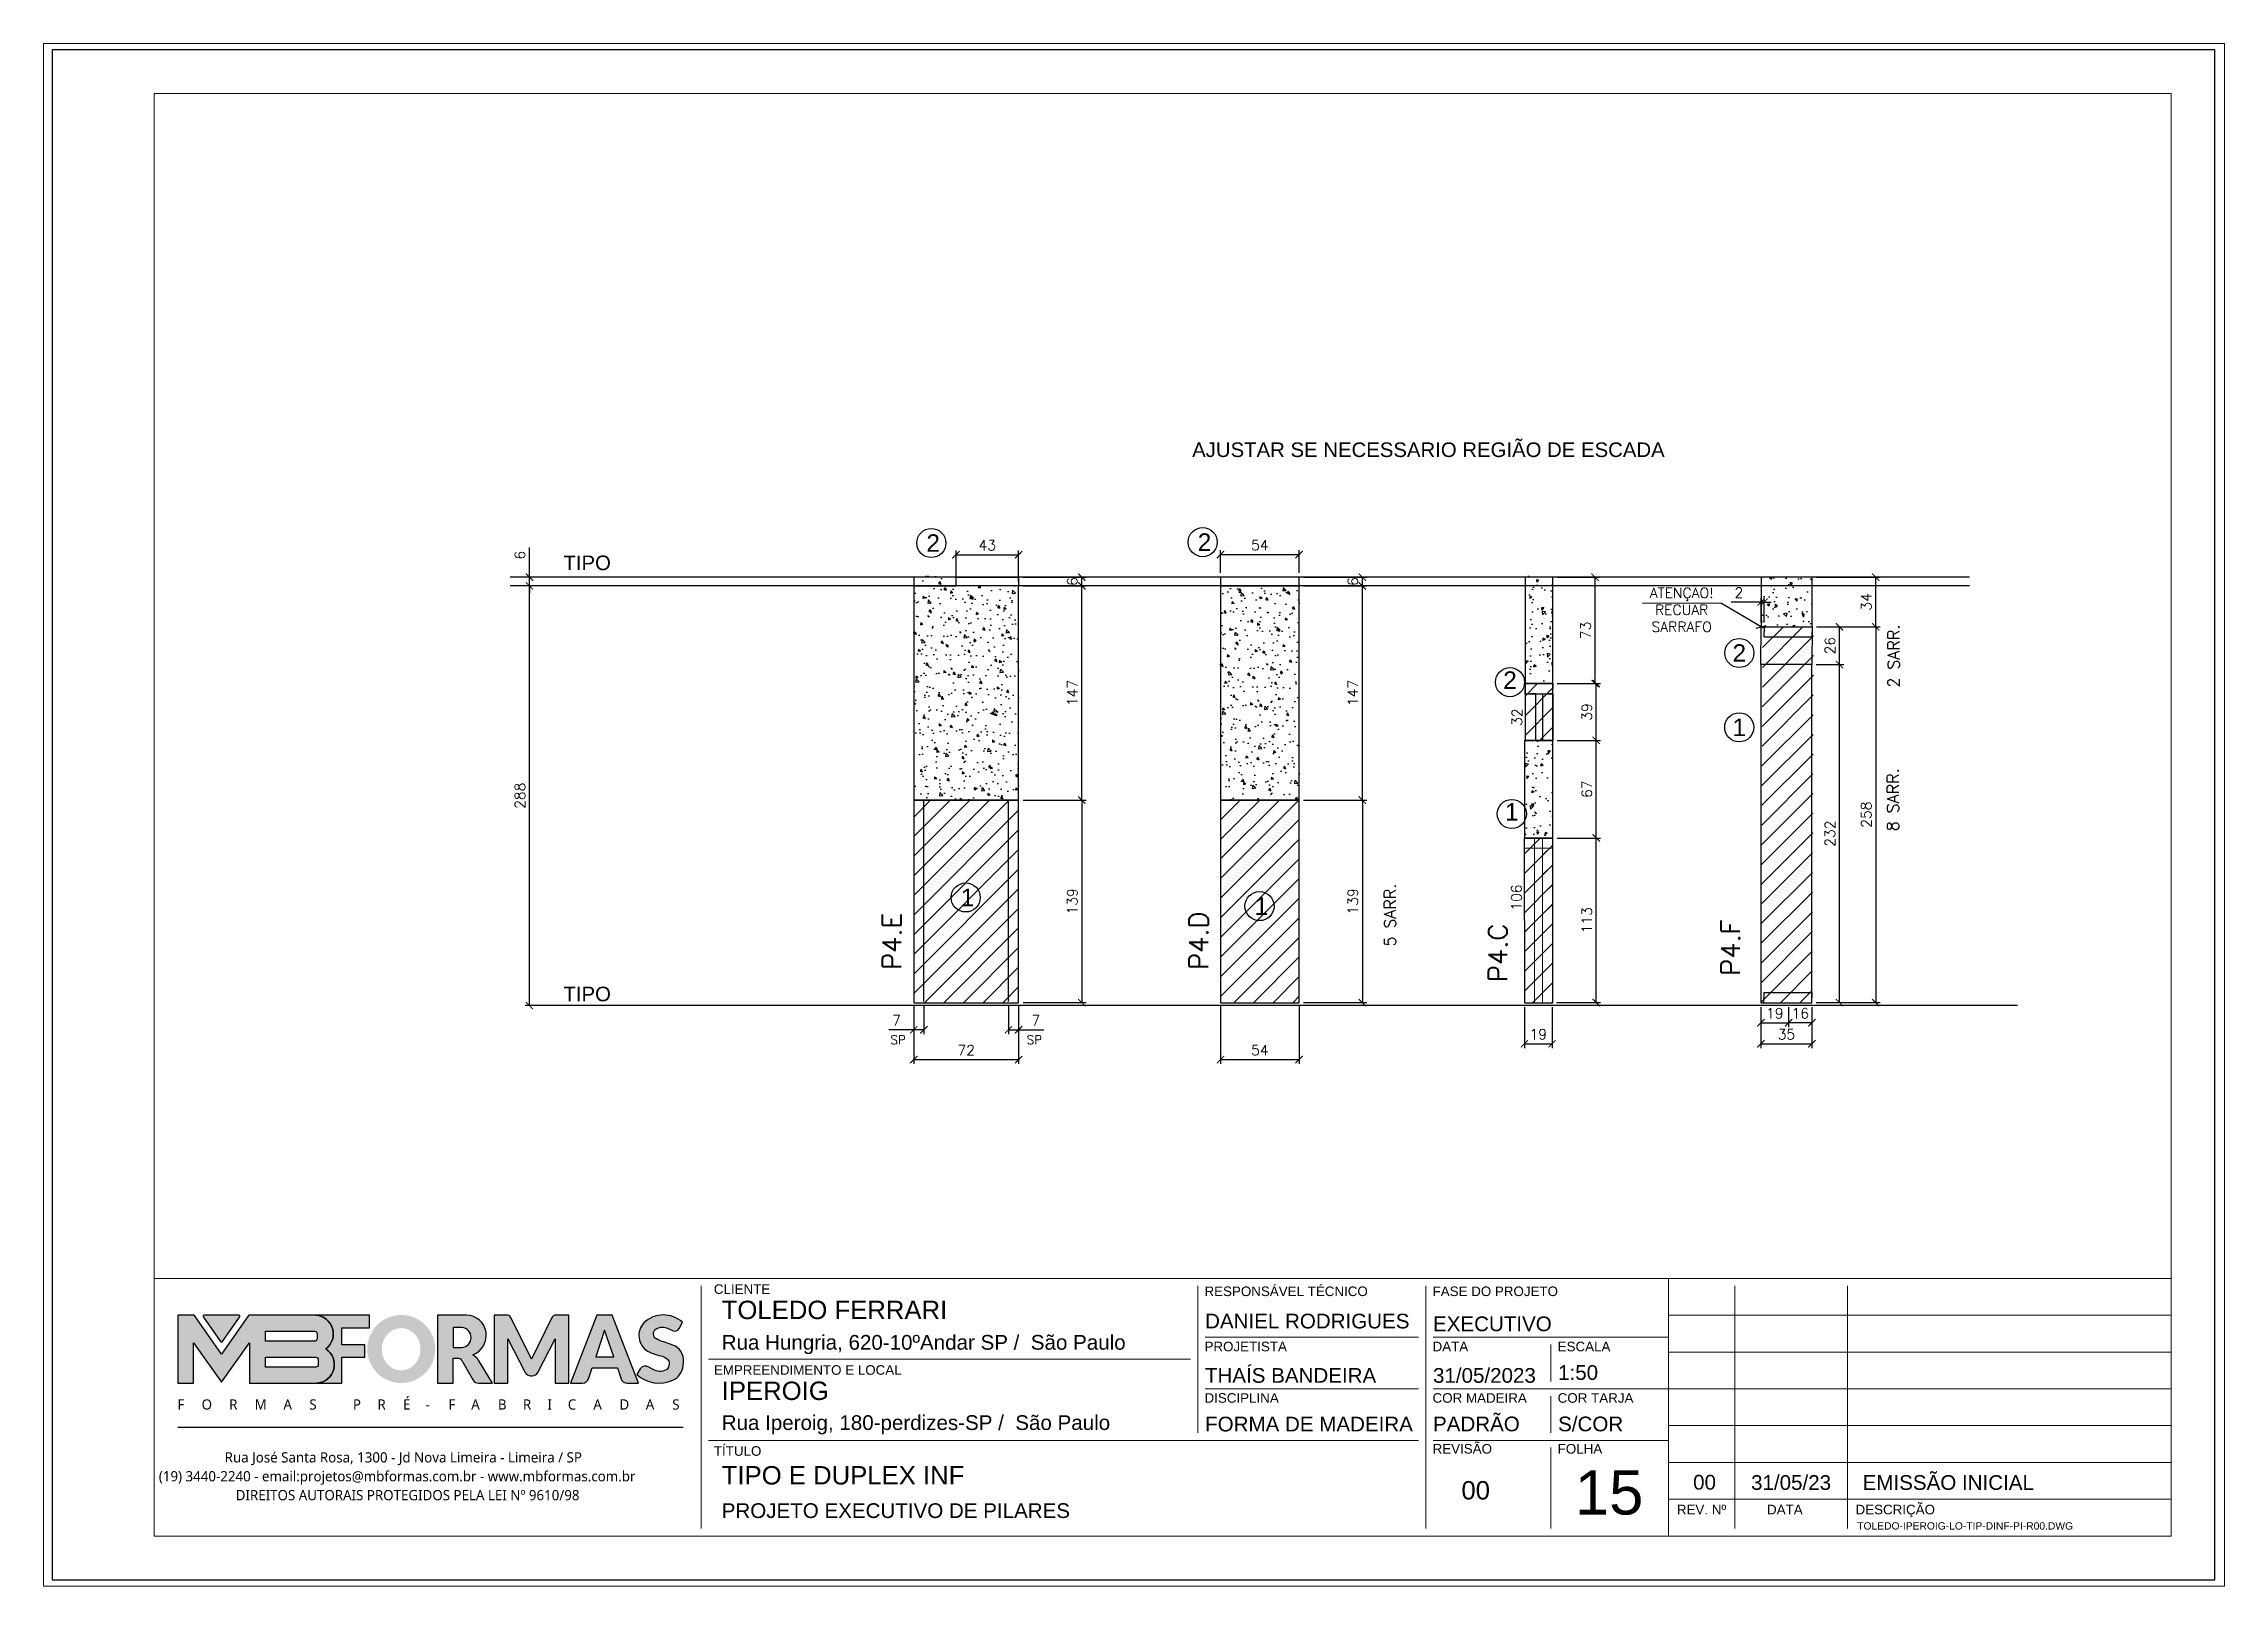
# Paper-space layout '15' of a CAD drawing. Extents: x 399.1 to 428.8, y 284.8 to 305.8.
# The model-space entities are those that its viewports show. They can reach past a viewport. Long polylines and large blocks are cut down to what shows.
import ezdxf
from ezdxf.enums import TextEntityAlignment as Align

# ---------------------------------------------------------------- set-up
doc = ezdxf.new("R2010")
doc.units = 0
doc.header["$PDMODE"] = 2
doc.header["$PDSIZE"] = 10
doc.linetypes.add('DIVIDE2', pattern=[0.625, 0.25, -0.125, 0, -0.125, 0, -0.125])
doc.linetypes.add('HIDDEN', pattern=[9.525, 6.35, -3.175])
doc.layers.get('0').update_dxf_attribs({"lineweight": 13})
doc.layers.get('Defpoints').update_dxf_attribs({"lineweight": 13})
for name, color, linetype, lineweight in [('A-GENM', 7, 'Continuous', 18), ('cotas', 4, 'Continuous', 13), ('FOLHA MB', 7, 'Continuous', 13), ('N° FOLHA', 5, 'Continuous', 13), ('Texto Seção', 7, 'Continuous', 15)]:
    doc.layers.add(name, color=color, linetype=linetype, lineweight=lineweight)
for name, color, linetype in [('Concreto', 250, 'HIDDEN'), ('Cota', 4, 'Continuous'), ('Cota Sarrafo', 180, 'Continuous'), ('MB Logo', 254, 'Continuous'), ('Nível', 160, 'Continuous'), ('Painéis', 30, 'Continuous'), ('Reaproveitamento', 252, 'Continuous'), ('Romaneio', 10, 'Continuous'), ('Sarr 7x7', 104, 'Continuous'), ('Sarrafo de Pressão', 42, 'HIDDEN'), ('Texto Nível', 251, 'Continuous')]:
    doc.layers.add(name, color=color, linetype=linetype)
doc.layers.add('Laje_Perimetro', color=7, linetype='Continuous', plot=False)
doc.layers.add('VIEW', color=252, linetype='Continuous', lineweight=13, plot=False)
doc.styles.add('ARIAL', font='arial.ttf', dxfattribs={"oblique": 15, "height": 25})
doc.styles.add('MB_C01', font='arial.ttf', dxfattribs={"height": 1.3})
doc.styles.add('MB_C02', font='arial.ttf', dxfattribs={"height": 2})
doc.styles.add('MB_C03', font='arial.ttf', dxfattribs={"height": 2.5})
doc.styles.add('MB_C04', font='arial.ttf', dxfattribs={"height": 6})
doc.styles.add('MtXpl_Lucida_Sans_Un', font='l_10646.ttf')
doc.styles.add('REGUA-120', font='ROMANS.shx', dxfattribs={"height": 15})
doc.styles.add('ROMANS', font='romans.shx')
doc.dimstyles.new('Cota Paínel', dxfattribs={"dimtxt": 7, "dimasz": 5, "dimexe": 3, "dimexo": 3, "dimgap": 3, "dimtad": 1, "dimdec": 1, "dimzin": 12, "dimdsep": 46, "dimtxsty": 'ROMANS', "dimblk": 'ARCHTICK', "dimcen": 0, "dimclrd": 4, "dimclre": 4, "dimclrt": 1, "dimadec": 1, "dimazin": 3, "dimtfac": 1, "dimtdec": 1, "dimtmove": 0, "dimatfit": 3, "dimldrblk": 'OBLIQUE', "dimfxl": 0, "dimtolj": 1, "dimtzin": 12, "dimarcsym": 0})
doc.dimstyles.new('PAINEL', dxfattribs={"dimtxt": 7, "dimasz": 5, "dimexe": 3, "dimexo": 3, "dimgap": 3, "dimtad": 1, "dimdec": 1, "dimzin": 12, "dimdsep": 46, "dimtxsty": 'ROMANS', "dimblk": 'ARCHTICK', "dimcen": 0, "dimclrd": 4, "dimclre": 4, "dimclrt": 1, "dimadec": 1, "dimazin": 3, "dimtfac": 1, "dimtdec": 1, "dimtmove": 0, "dimatfit": 3, "dimldrblk": 'OBLIQUE', "dimfxl": 0, "dimtolj": 1, "dimtzin": 12, "dimarcsym": 0})
doc.dimstyles.new('projeto2', dxfattribs={"dimtxt": 7, "dimasz": 5, "dimexe": 1.25, "dimexo": 2.5, "dimgap": 2, "dimtad": 1, "dimdec": 1, "dimdsep": 46, "dimtxsty": 'ROMANS', "dimblk": 'OBLIQUE', "dimcen": 10, "dimdle": 1, "dimse1": 1, "dimse2": 1, "dimsd1": 1, "dimsd2": 1, "dimclrd": 256, "dimclre": 256, "dimclrt": 1, "dimadec": 0, "dimazin": 0, "dimtfac": 1, "dimtdec": 1, "dimtmove": 0, "dimatfit": 3, "dimldrblk": 'OBLIQUE', "dimfxl": 0, "dimlwd": -1, "dimlwe": -1, "dimarcsym": 0})
pattern_1 = [(45, (-11602.353, 0), (-6.735192, 6.735192), [])]

psp = doc.layouts.new('15')

msp = doc.modelspace()

# ---------------------------------------------------------------- texts
at = {"layer": 'Cota', "color": 1, "insert": (-14802.555, 5897.925), "char_height": 7, "attachment_point": 5, "style": 'ROMANS'}
msp.add_mtext('\\A1;ATENÇÃO!^JRECUAR\\PSARRAFO', dxfattribs=at)
at = {"layer": 'N° FOLHA', "color": 5, "style": 'MB_C04'}
msp.add_text('15', height=30.3061, dxfattribs=at).set_placement((-14875.91, 5277.003))
at = {"layer": 'Romaneio', "color": 0, "style": 'ARIAL'}
for s, p in [('2', (-15316.5, 5943.732)), ('2', (-15130.184, 5944.368)), ('2', (-14762.95, 5868.281)), ('2', (-14920.418, 5849.645)), ('1', (-14763.009, 5817.253)), ('1', (-14919.181, 5759.236)), ('1', (-15292.896, 5700.517)), ('1', (-15091.136, 5694.569))]:
    msp.add_text(s, height=12, dxfattribs=at).set_placement(p, align=Align.MIDDLE_CENTER)
at = {"layer": 'Texto Nível', "color": 1, "style": 'ARIAL'}
msp.add_text('AJUSTAR SE NECESSARIO REGIÃO DE ESCADA', height=10, dxfattribs=at).set_placement((-14814.209, 6002.766), align=Align.RIGHT)
at = {"layer": 'Texto Nível', "style": 'ARIAL'}
for p in [(-15537.771, 5925.135), (-15537.771, 5629.249)]:
    msp.add_text('TIPO', height=10, dxfattribs=at).set_placement(p, align=Align.RIGHT)
at = {"layer": 'Texto Seção', "linetype": 'Continuous', "style": 'ROMANS'}
for s, p in [('2 SARR.', (-14653.06, 5844.523)), ('8 SARR.', (-14653.475, 5745.921)), ('5 SARR.', (-14998.796, 5666.852))]:
    msp.add_text(s, height=8, rotation=90, dxfattribs=at).set_placement(p)
at = {"layer": 'Texto Seção', "char_height": 13, "width": 285.32988, "rotation": 90, "style": 'REGUA-120'}
for s, insert, attachment_point in [('P4.E', (-15338.347, 5650.832), 7), ('P4.D', (-15127.72, 5650.832), 7), ('P4.C', (-14922.258, 5642.433), 7), ('P4.F', (-14775.513, 5646.724), 1)]:
    msp.add_mtext(s, dxfattribs=dict(at, insert=insert, attachment_point=attachment_point))
at = {"layer": 'Texto Seção', "char_height": 6, "style": 'ROMANS'}
for insert, attachment_point in [((-15345.85, 5599.832), 7), ((-15241.731, 5599.832), 9)]:
    msp.add_mtext('SP', dxfattribs=dict(at, insert=insert, attachment_point=attachment_point))

# ---------------------------------------------------------------- blocks, each defined once
blk = doc.blocks.new('MB-NOVO')
at = {"layer": 'MB Logo', "linetype": 'Continuous'}
h = blk.add_hatch(color=256, dxfattribs=at)
h.dxf.hatch_style = 1
h.set_gradient(color1=(242, 132, 69), color2=(247, 180, 141), rotation=90, tint=1)
h.paths.add_polyline_path([(-18529.6, 10980.8), (-18475.7, 10980.8, 0.706757), (-18468.7, 11008, 0.681802), (-18476.7, 11034.9), (-18529.4, 11034.9, 0.243712), (-18530.2, 11034.5), (-18551.7, 11003.9), (-18573.3, 11034.5, 0.243712), (-18574.1, 11034.9), (-18586.5, 11034.9), (-18586.5, 10980.8), (-18573.9, 10980.8), (-18573.9, 11012.9), (-18551.7, 10981.5), (-18529.6, 11012.9)])
h.paths.add_polyline_path([(-18516.8, 11014.1), (-18516.8, 11022), (-18477.8, 11022, -0.414214), (-18475.8, 11020), (-18475.8, 11016.1, -0.414214), (-18477.8, 11014.1)], flags=16)
h.paths.add_polyline_path([(-18516.8, 11001.4), (-18476.8, 11001.4, -0.414214), (-18474.8, 10999.4), (-18474.8, 10995.5, -0.414214), (-18476.8, 10993.5), (-18516.8, 10993.5)], flags=16)
at = {"layer": 'MB Logo', "true_color": 0x262626}
h = blk.add_hatch(color=250, dxfattribs=at)
h.dxf.hatch_style = 1
h.paths.add_polyline_path([(-18537.3, 11033.3, 0.60809), (-18538.1, 11034.9), (-18565.3, 11034.9, 0.60809), (-18566.1, 11033.3), (-18552.5, 11014, 0.518202), (-18550.9, 11014)])
h = blk.add_hatch(color=250, dxfattribs=at)
h.dxf.hatch_style = 1
h.paths.add_polyline_path([(-18456.2, 11011.3), (-18456.2, 11024.6), (-18434.2, 11024.6), (-18434.2, 11034.9), (-18476.7, 11034.9, -0.681802), (-18468.7, 11008, -0.706757), (-18475.7, 10980.8), (-18456.2, 10980.8), (-18456.2, 11001.4), (-18437.8, 11001.4), (-18437.8, 11011.3)])
h = blk.add_hatch(color=250, dxfattribs=at)
h.dxf.hatch_style = 1
h.paths.add_polyline_path([(-18435.9, 11007.9, 1), (-18381.9, 11007.9, 1)])
edge = h.paths.add_edge_path(flags=16)
edge.add_ellipse((-18409, 11007.7), major_axis=(0, 16.8), ratio=0.916255, start_angle=0, end_angle=360)
h = blk.add_hatch(color=250, dxfattribs=at)
h.dxf.hatch_style = 1
h.paths.add_polyline_path([(-18357, 11034.9), (-18380.2, 11034.9), (-18380.2, 10980.8), (-18367.6, 10980.8), (-18367.6, 11000.7), (-18363.4, 11000.7, -0.195765), (-18360.9, 10998.9), (-18351.8, 10983.2, 0.261385), (-18347.5, 10980.8), (-18336.4, 10980.8), (-18347.5, 10999, 0.082429), (-18349.6, 11001.5), (-18351.9, 11003.4, 0.81838)])
h.paths.add_polyline_path([(-18360.8, 11009), (-18367.6, 11009), (-18367.6, 11025), (-18360.8, 11025, -0.92578)], flags=16)
h = blk.add_hatch(color=250, dxfattribs=at)
h.dxf.hatch_style = 1
h.paths.add_polyline_path([(-18286.6, 11015.9), (-18286.6, 10980.8), (-18275.8, 10980.8), (-18275.8, 11034.9), (-18286.6, 11034.9, 0.216647), (-18289.4, 11032.4), (-18305.5, 10999.8), (-18321.6, 11032.7, 0.199908), (-18324.3, 11034.9), (-18335.2, 11034.9), (-18335.2, 10980.8), (-18324.3, 10980.8), (-18324.3, 11015.9), (-18310.4, 10989.3, 0.279644), (-18306, 10986.6, 0.340986), (-18300.5, 10989.3)])
h = blk.add_hatch(color=250, dxfattribs=at)
h.dxf.hatch_style = 1
h.paths.add_polyline_path([(-18274.4, 10980.8), (-18265, 10980.8, 0.322517), (-18260.2, 10984.3), (-18257.3, 10993), (-18237.2, 10993), (-18234.3, 10984.3, 0.322517), (-18229.5, 10980.8), (-18220.3, 10980.8), (-18241.2, 11034.9), (-18253.4, 11034.9)])
h.paths.add_polyline_path([(-18254.4, 11001.6), (-18247.3, 11023), (-18240.1, 11001.6)], flags=16)
h = blk.add_hatch(color=250, dxfattribs=at)
h.dxf.hatch_style = 1
h.paths.add_polyline_path([(-18206, 11024, -0.247671), (-18196.9, 11024.3), (-18193.5, 11022.5, 0.40799), (-18188.2, 11024.1), (-18185.4, 11029.1, 0.392837), (-18216.2, 11028.7, 0.467779), (-18213.3, 11006.3, 0.077523), (-18201.2, 11002.1, -0.214206), (-18196.1, 10997.9, -0.284295), (-18198.2, 10991.4, -0.26924), (-18208.8, 10991.6), (-18212.2, 10993.6, 0.407727), (-18219, 10992.1), (-18221.8, 10987.7, 0.296878), (-18193.2, 10983.1, 0.272251), (-18184.9, 10995.3), (-18184.6, 10997.9, 0.348906), (-18193.7, 11011.2), (-18200.4, 11013.5, -0.045018), (-18205.8, 11015.7, -0.618284)])
at = {"layer": 'MB Logo', "linetype": 'Continuous'}
blk.add_line((-18586.5, 10945.9), (-18184.8, 10945.9), dxfattribs=at)
at = {"layer": 'MB Logo', "color": 23, "linetype": 'Continuous', "true_color": 0xf28445}
for points in [[(-18573.3, 11034.5, 0.243712), (-18574.1, 11034.9), (-18586.5, 11034.9), (-18586.5, 10980.8), (-18573.9, 10980.8), (-18573.9, 11012.9), (-18551.7, 10981.5), (-18529.6, 11012.9), (-18529.6, 10980.8), (-18475.7, 10980.8, 0.706757), (-18468.7, 11008, 0.681802), (-18476.7, 11034.9), (-18529.4, 11034.9, 0.243712), (-18530.2, 11034.5), (-18551.7, 11003.9)], [(-18516.8, 11022), (-18477.8, 11022, -0.414214), (-18475.8, 11020), (-18475.8, 11016.1, -0.414214), (-18477.8, 11014.1), (-18516.8, 11014.1)], [(-18516.8, 11001.4), (-18476.8, 11001.4, -0.414214), (-18474.8, 10999.4), (-18474.8, 10995.5, -0.414214), (-18476.8, 10993.5), (-18516.8, 10993.5)]]:
    blk.add_lwpolyline(points, format="xyb", close=True, dxfattribs=at)
at = {"layer": 'MB Logo', "color": 250, "true_color": 0x262626}
for points in [[(-18537.3, 11033.3, 0.60809), (-18538.1, 11034.9), (-18565.3, 11034.9, 0.60809), (-18566.1, 11033.3), (-18552.5, 11014, 0.518202), (-18550.9, 11014)], [(-18437.8, 11011.3), (-18456.2, 11011.3), (-18456.2, 11024.6), (-18434.2, 11024.6), (-18434.2, 11034.9), (-18476.7, 11034.9, -0.681802), (-18468.7, 11008, -0.706757), (-18475.7, 10980.8), (-18456.2, 10980.8), (-18456.2, 11001.4), (-18437.8, 11001.4)], [(-18347.5, 10980.8), (-18336.4, 10980.8), (-18347.5, 10999, 0.082429), (-18349.6, 11001.5), (-18351.9, 11003.4, 0.81838), (-18357, 11034.9), (-18380.2, 11034.9), (-18380.2, 10980.8), (-18367.6, 10980.8), (-18367.6, 11000.7), (-18363.4, 11000.7, -0.209789), (-18360.8, 10998.7), (-18351.8, 10983.2, 0.261385)], [(-18367.6, 11009), (-18360.8, 11009, 0.92578), (-18360.8, 11025), (-18367.6, 11025)], [(-18286.6, 11015.9), (-18286.6, 10980.8), (-18275.8, 10980.8), (-18275.8, 11034.9), (-18286.6, 11034.9, 0.216647), (-18289.4, 11032.4), (-18305.5, 10999.8), (-18321.5, 11032.4, 0.216647), (-18324.3, 11034.9), (-18335.2, 11034.9), (-18335.2, 10980.8), (-18324.3, 10980.8), (-18324.3, 11015.9), (-18310.4, 10989.3, 0.279644), (-18306, 10986.6), (-18304.9, 10986.6, 0.279644), (-18300.5, 10989.3)], [(-18265, 10980.8, 0.322517), (-18260.2, 10984.3), (-18257.3, 10993), (-18237.2, 10993), (-18234.3, 10984.3, 0.322517), (-18229.5, 10980.8), (-18220.3, 10980.8), (-18241.2, 11034.9), (-18253.4, 11034.9), (-18274.4, 10980.8)], [(-18206.2, 11015.9, -0.549626), (-18206.4, 11023.8, -0.258723), (-18196.9, 11024.3), (-18193.5, 11022.5, 0.40799), (-18188.2, 11024.1), (-18185.4, 11029.1, 0.392837), (-18216.2, 11028.7, 0.467779), (-18213.3, 11006.3, 0.077523), (-18201.2, 11002.1, -0.203897), (-18196.3, 10998.2), (-18196.1, 10997.8, -0.267611), (-18198, 10991.6), (-18198.5, 10991.3, -0.261145), (-18208.8, 10991.6), (-18212.2, 10993.6, 0.407727), (-18219, 10992.1), (-18221.8, 10987.7, 0.296878), (-18193.2, 10983.1, 0.265963), (-18184.9, 10994.9), (-18184.7, 10997.6, 0.340466), (-18193.1, 11011), (-18200.4, 11013.5, -0.049298)]]:
    blk.add_lwpolyline(points, format="xyb", close=True, dxfattribs=at)
blk.add_lwpolyline([(-18247.3, 11023), (-18254.4, 11001.6), (-18240.1, 11001.6)], close=True, dxfattribs=at)
at = {"layer": 'MB Logo', "color": 250, "true_color": 0x262626, "style": 'MtXpl_Lucida_Sans_Un'}
for s, height, p in [('O', 8.12, (-18567.5, 10959.8)), ('S', 8.12, (-18481.9, 10959.8)), ('É', 8.12, (-18407.5, 10959.8)), ('C', 8.12, (-18276.6, 10959.8)), ('S', 8.12, (-18193.6, 10959.8)), ('F', 8.12, (-18586.8, 10959.8)), ('R', 8.12, (-18545.6, 10959.8)), ('M', 8.12, (-18525.4, 10959.8)), ('A', 8.12, (-18502.5, 10959.8)), ('P', 8.12, (-18447.3, 10959.8)), ('R', 8.12, (-18427.8, 10959.8)), ('-', 8.12, (-18389.6, 10959.8)), ('F', 8.12, (-18371.4, 10959.8)), ('A', 8.12, (-18353.3, 10959.8)), ('B', 8.12, (-18332.1, 10959.8)), ('R', 8.12, (-18312.2, 10959.8)), ('I', 8.12, (-18292.7, 10959.8)), ('A', 8.12, (-18256.3, 10959.8)), ('D', 8.12, (-18235.5, 10959.8)), ('A', 8.12, (-18214.6, 10959.8)), ('DIREITOS AUTORAIS PROTEGIDOS PELA LEI Nº 9610/98', 8.122, (-18540.4, 10887.8))]:
    blk.add_text(s, height=height, dxfattribs=at).set_placement(p)
at = {"layer": 'MB Logo', "style": 'MtXpl_Lucida_Sans_Un'}
for s, p in [('Rua José Santa Rosa, 1300 - Jd Nova Limeira - Limeira / SP', (-18549.2, 10917.8)), ('(19) 3440-2240 - email:projetos@mbformas.com.br - www.mbformas.com.br', (-18601.5, 10902.8))]:
    blk.add_text(s, height=8.122, dxfattribs=at).set_placement(p)
blk = doc.blocks.new('A$C169d8357')
at = {"layer": 'FOLHA MB', "color": 1}
for p, q in [((1109.8, 356.7), (70, 356.7)), ((445.6, 351.7), (445.6, 185)), ((786.6, 351.7), (786.6, 250.7)), ((943.1, 351.7), (943.1, 185)), ((1109.8, 356.7), (1109.8, 179.9)), ((1455, 356.7), (1109.8, 356.7)), ((1155.3, 185), (1155.3, 351.7)), ((1232.6, 351.7), (1232.6, 185)), ((1455, 331.5), (1109.8, 331.5)), ((938.1, 316.3), (791.6, 316.3)), ((1109.8, 316.3), (948.2, 316.3)), ((781.5, 301.2), (450.7, 301.2)), ((1029, 311.3), (1029, 286)), ((1455, 306.2), (1109.8, 306.2)), ((938.1, 281), (791.6, 281)), ((1109.8, 281), (948.2, 281)), ((1029, 275.9), (1029, 250.7)), ((1455, 281), (1109.8, 281)), ((1455, 255.7), (1109.8, 255.7)), ((938.1, 245.6), (450.7, 245.6)), ((1109.8, 245.6), (948.2, 245.6)), ((1029, 240.6), (1029, 185)), ((1455, 230.4), (1109.8, 230.4)), ((1455, 205.2), (1109.8, 205.2))]:
    blk.add_line(p, q, dxfattribs=at)
for points in [[(0, 1199.9), (0, 149.9), (1485, 149.9), (1485, 1199.9)], [(70, 1169.9), (70, 179.9), (1455, 179.9), (1455, 1169.9)]]:
    blk.add_lwpolyline(points, close=True, dxfattribs=at)
at = {"layer": 'MB Logo', "xscale": 0.8642040370897565, "yscale": 0.8642040370897565, "zscale": 0.8642040370897565}
blk.add_blockref('MB-NOVO', (16148.7, -9204.8), dxfattribs=at)
at = {"layer": 'FOLHA MB', "color": 6}
for s, height, style, p in [('CLIENTE', 6.57, 'MB_C01', (454.3, 346.1)), ('RESPONSÁVEL TÉCNICO', 6.566, 'MB_C01', (791.2, 344.6)), ('FASE DO PROJETO', 6.566, 'MB_C01', (947.8, 344.6)), ('Rua Hungria, 620-10ºAndar SP /  São Paulo', 10.102, 'MB_C02', (459.7, 307.8)), ('PROJETISTA', 6.57, 'MB_C01', (791.2, 306.7)), ('DATA', 6.57, 'MB_C01', (947.8, 306.7)), ('ESCALA', 6.57, 'MB_C01', (1033.7, 306.7)), ('EMPREENDIMENTO E LOCAL', 6.566, 'MB_C01', (454.3, 290.6)), ('DISCIPLINA', 6.57, 'MB_C01', (791.2, 271.4)), ('COR MADEIRA', 6.566, 'MB_C01', (947.8, 271.4)), ('COR TARJA', 6.57, 'MB_C01', (1033.7, 271.4)), ('Rua Iperoig, 180-perdizes-SP /  São Paulo', 10.102, 'MB_C02', (459.7, 252.7)), ('TÍTULO', 6.57, 'MB_C01', (454.3, 235)), ('REVISÃO', 6.57, 'MB_C01', (947.8, 236.5)), ('FOLHA', 6.57, 'MB_C01', (1033.7, 236.5)), ('PROJETO EXECUTIVO DE PILARES', 10.102, 'MB_C02', (459.7, 192.3))]:
    blk.add_text(s, height=height, dxfattribs=dict(at, style=style)).set_placement(p)
at = {"layer": 'FOLHA MB', "color": 5}
for s, height, style, p in [('TOLEDO FERRARI', 12.628, 'MB_C03', (459.7, 328.8)), ('DANIEL RODRIGUES', 10.102, 'MB_C02', (791.6, 322.4)), ('EXECUTIVO', 10.1, 'MB_C02', (948.1, 320.5)), ('IPEROIG', 12.63, 'MB_C03', (459.7, 273.3)), ('THAÍS BANDEIRA', 10.102, 'MB_C02', (791.5, 285.1)), ('31/05/2023', 10.1, 'MB_C02', (948.1, 285.1)), ('1:50', 10.1, 'MB_C02', (1034, 287.1)), ('FORMA DE MADEIRA', 10.102, 'MB_C02', (791.6, 251.7)), ('PADRÃO', 10.1, 'MB_C02', (948.1, 251.8)), ('S/COR', 10.1, 'MB_C02', (1034, 251.8)), ('TIPO E DUPLEX INF', 12.628, 'MB_C03', (459.7, 215.3)), ('00', 12.63, 'MB_C03', (967.6, 205)), ('00', 10.1, 'MB_C02', (1126.7, 211.8)), ('31/05/23', 10.1, 'MB_C02', (1166.5, 211.6)), ('EMISSÃO INICIAL', 10.102, 'MB_C02', (1243.1, 211.6))]:
    blk.add_text(s, height=height, dxfattribs=dict(at, style=style)).set_placement(p)
at = {"layer": 'FOLHA MB', "color": 6, "style": 'MB_C01'}
for s, p in [('REV. Nº', (1132.5, 198.1)), ('DATA', (1189.7, 198.1)), ('DESCRIÇÃO', (1265.5, 198.1))]:
    blk.add_text(s, height=6.57, dxfattribs=at).set_placement(p, align=Align.MIDDLE_CENTER)
at = {"layer": 'FOLHA MB', "insert": (1239.4, 189.4), "char_height": 5.051, "width": 210.818, "attachment_point": 1, "style": 'MB_C04'}
blk.add_mtext('TOLEDO-IPEROIG-LO-TIP-DINF-PI-R00.DWG', dxfattribs=at)
blk = doc.blocks.new('_ArchTick')
at = {"color": 0, "linetype": 'ByBlock', "const_width": 0.15}
blk.add_lwpolyline([(-0.5, -0.5), (0.5, 0.5)], dxfattribs=at)
blk = doc.blocks.new('*D3902')
at = {"layer": 'Cota', "color": 4, "lineweight": -2, "transparency": 16777216}
for p, q in [((-14710.1, 5860.3), (-14691.2, 5860.3)), ((-14694.2, 5628.3), (-14694.2, 5860.3)), ((-14710.1, 5628.3), (-14691.2, 5628.3))]:
    blk.add_line(p, q, dxfattribs=at)
at = {"layer": 'Defpoints', "color": 0, "transparency": 16777216}
for p in [(-14713.1, 5860.3), (-14694.2, 5860.3), (-14713.1, 5628.3)]:
    blk.add_point(p, dxfattribs=at)
at = {"layer": 'Cota', "color": 4, "lineweight": -2, "transparency": 16777216, "xscale": 5, "yscale": 5, "zscale": 5}
for p, rotation in [((-14694.2, 5860.3), 90), ((-14694.2, 5628.3), 270)]:
    blk.add_blockref('_ArchTick', p, dxfattribs=dict(at, rotation=rotation))
at = {"layer": 'Cota', "color": 1, "transparency": 16777216, "insert": (-14700.7, 5744.3), "char_height": 7, "attachment_point": 5, "rotation": 90, "style": 'ROMANS'}
blk.add_mtext('\\A1;232', dxfattribs=at)
blk = doc.blocks.new('_OBLIQUE')
at = {"color": 0, "linetype": 'ByBlock', "lineweight": -2}
for p, q in [((0, 0), (-1, 0)), ((-0.5, -0.5), (0.5, 0.5))]:
    blk.add_line(p, q, dxfattribs=at)
blk = doc.blocks.new('*D3903')
at = {"layer": 'Cota', "color": 4, "lineweight": -2, "transparency": 16777216}
for p, q in [((-14709.9, 5886.2), (-14666.3, 5886.2)), ((-14669.3, 5886.2), (-14669.3, 5628.3)), ((-14710.1, 5628.3), (-14666.3, 5628.3))]:
    blk.add_line(p, q, dxfattribs=at)
at = {"layer": 'Defpoints', "color": 0, "transparency": 16777216}
for p in [(-14712.9, 5886.2), (-14713.1, 5628.3), (-14669.3, 5628.3)]:
    blk.add_point(p, dxfattribs=at)
at = {"layer": 'Cota', "color": 4, "lineweight": -2, "transparency": 16777216, "xscale": 5, "yscale": 5, "zscale": 5}
for p, rotation in [((-14669.3, 5886.2), 90), ((-14669.3, 5628.3), 270)]:
    blk.add_blockref('_ArchTick', p, dxfattribs=dict(at, rotation=rotation))
at = {"layer": 'Cota', "color": 1, "transparency": 16777216, "insert": (-14675.8, 5757.3), "char_height": 7, "attachment_point": 5, "rotation": 90, "style": 'ROMANS'}
blk.add_mtext('\\A1;258', dxfattribs=at)
blk = doc.blocks.new('*D3904')
at = {"layer": 'Cota', "color": 4, "lineweight": -2, "transparency": 16777216}
for p, q in [((-14710, 5920.3), (-14666.3, 5920.3)), ((-14669.3, 5886.2), (-14669.3, 5920.3)), ((-14710, 5886.2), (-14666.3, 5886.2))]:
    blk.add_line(p, q, dxfattribs=at)
at = {"layer": 'Defpoints', "color": 0, "transparency": 16777216}
for p in [(-14713, 5920.3), (-14669.3, 5920.3), (-14713, 5886.2)]:
    blk.add_point(p, dxfattribs=at)
at = {"layer": 'Cota', "color": 4, "lineweight": -2, "transparency": 16777216, "xscale": 5, "yscale": 5, "zscale": 5}
for p, rotation in [((-14669.3, 5920.3), 90), ((-14669.3, 5886.2), 270)]:
    blk.add_blockref('_ArchTick', p, dxfattribs=dict(at, rotation=rotation))
at = {"layer": 'Cota', "color": 1, "transparency": 16777216, "insert": (-14675.8, 5903.3), "char_height": 7, "attachment_point": 5, "rotation": 90, "style": 'ROMANS'}
blk.add_mtext('\\A1;34', dxfattribs=at)
blk = doc.blocks.new('*D3905')
at = {"layer": 'Cota', "color": 4, "lineweight": -2, "transparency": 16777216}
for p, q in [((-14748.1, 5625.3), (-14748.1, 5597.1)), ((-14713.1, 5625.3), (-14713.1, 5597.1)), ((-14748.1, 5600.1), (-14713.1, 5600.1))]:
    blk.add_line(p, q, dxfattribs=at)
at = {"layer": 'Defpoints', "color": 0, "transparency": 16777216}
for p in [(-14748.1, 5628.3), (-14713.1, 5628.3), (-14713.1, 5600.1)]:
    blk.add_point(p, dxfattribs=at)
at = {"layer": 'Cota', "color": 4, "lineweight": -2, "transparency": 16777216, "xscale": 5, "yscale": 5, "zscale": 5, "rotation": 180}
blk.add_blockref('_ArchTick', (-14748.1, 5600.1), dxfattribs=at)
at = {"layer": 'Cota', "color": 4, "lineweight": -2, "transparency": 16777216, "xscale": 5, "yscale": 5, "zscale": 5}
blk.add_blockref('_ArchTick', (-14713.1, 5600.1), dxfattribs=at)
at = {"layer": 'Cota', "color": 1, "transparency": 16777216, "insert": (-14730.6, 5606.6), "char_height": 7, "attachment_point": 5, "style": 'ROMANS'}
blk.add_mtext('\\A1;35', dxfattribs=at)
blk = doc.blocks.new('*D3906')
at = {"layer": 'Cota', "color": 4, "lineweight": -2, "transparency": 16777216}
for p, q in [((-14729.1, 5625.3), (-14729.1, 5611.5)), ((-14713.1, 5625.3), (-14713.1, 5611.5)), ((-14713.1, 5614.5), (-14729.1, 5614.5))]:
    blk.add_line(p, q, dxfattribs=at)
at = {"layer": 'Defpoints', "color": 0, "transparency": 16777216}
for p in [(-14729.1, 5628.3), (-14713.1, 5628.3), (-14729.1, 5614.5)]:
    blk.add_point(p, dxfattribs=at)
at = {"layer": 'Cota', "color": 4, "lineweight": -2, "transparency": 16777216, "xscale": 5, "yscale": 5, "zscale": 5, "rotation": 180}
blk.add_blockref('_ArchTick', (-14729.1, 5614.5), dxfattribs=at)
at = {"layer": 'Cota', "color": 4, "lineweight": -2, "transparency": 16777216, "xscale": 5, "yscale": 5, "zscale": 5}
blk.add_blockref('_ArchTick', (-14713.1, 5614.5), dxfattribs=at)
at = {"layer": 'Cota', "color": 1, "transparency": 16777216, "insert": (-14721.1, 5621), "char_height": 7, "attachment_point": 5, "style": 'ROMANS'}
blk.add_mtext('\\A1;16', dxfattribs=at)
blk = doc.blocks.new('*D3907')
at = {"layer": 'Cota', "color": 4, "lineweight": -2, "transparency": 16777216}
for p, q in [((-14748.1, 5625.3), (-14748.1, 5611.5)), ((-14729.1, 5625.3), (-14729.1, 5611.5)), ((-14748.1, 5614.5), (-14729.1, 5614.5))]:
    blk.add_line(p, q, dxfattribs=at)
at = {"layer": 'Defpoints', "color": 0, "transparency": 16777216}
for p in [(-14748.1, 5628.3), (-14729.1, 5628.3), (-14729.1, 5614.5)]:
    blk.add_point(p, dxfattribs=at)
at = {"layer": 'Cota', "color": 4, "lineweight": -2, "transparency": 16777216, "xscale": 5, "yscale": 5, "zscale": 5, "rotation": 180}
blk.add_blockref('_ArchTick', (-14748.1, 5614.5), dxfattribs=at)
at = {"layer": 'Cota', "color": 4, "lineweight": -2, "transparency": 16777216, "xscale": 5, "yscale": 5, "zscale": 5}
blk.add_blockref('_ArchTick', (-14729.1, 5614.5), dxfattribs=at)
at = {"layer": 'Cota', "color": 1, "transparency": 16777216, "insert": (-14738.6, 5621), "char_height": 7, "attachment_point": 5, "style": 'ROMANS'}
blk.add_mtext('\\A1;19', dxfattribs=at)
blk = doc.blocks.new('*D3908')
at = {"layer": 'Cota', "color": 4, "lineweight": -2, "transparency": 16777216}
for p, q in [((-14748, 5903.2), (-14768.6, 5903.2)), ((-14748, 5889.3), (-14748, 5906.2)), ((-14746, 5903.2), (-14748, 5903.2)), ((-14746, 5889.3), (-14746, 5906.2)), ((-14746, 5903.2), (-14741, 5903.2))]:
    blk.add_line(p, q, dxfattribs=at)
at = {"layer": 'Defpoints', "color": 0, "transparency": 16777216}
for p in [(-14748, 5903.2), (-14748, 5886.3), (-14746, 5886.3)]:
    blk.add_point(p, dxfattribs=at)
at = {"layer": 'Cota', "color": 4, "lineweight": -2, "transparency": 16777216, "xscale": 5, "yscale": 5, "zscale": 5}
blk.add_blockref('_ArchTick', (-14748, 5903.2), dxfattribs=at)
at = {"layer": 'Cota', "color": 4, "lineweight": -2, "transparency": 16777216, "xscale": 5, "yscale": 5, "zscale": 5, "rotation": 180}
blk.add_blockref('_ArchTick', (-14746, 5903.2), dxfattribs=at)
at = {"layer": 'Cota', "color": 1, "transparency": 16777216, "insert": (-14763.3, 5909.7), "char_height": 7, "attachment_point": 5, "style": 'ROMANS'}
blk.add_mtext('\\A1;2', dxfattribs=at)
blk = doc.blocks.new('*D3909')
at = {"layer": 'Cota', "color": 4, "lineweight": -2, "transparency": 16777216}
for p, q in [((-14709.9, 5886.2), (-14691.2, 5886.2)), ((-14694.2, 5860.3), (-14694.2, 5886.2)), ((-14710.1, 5860.3), (-14691.2, 5860.3))]:
    blk.add_line(p, q, dxfattribs=at)
at = {"layer": 'Defpoints', "color": 0, "transparency": 16777216}
for p in [(-14712.9, 5886.2), (-14694.2, 5886.2), (-14713.1, 5860.3)]:
    blk.add_point(p, dxfattribs=at)
at = {"layer": 'Cota', "color": 4, "lineweight": -2, "transparency": 16777216, "xscale": 5, "yscale": 5, "zscale": 5}
for p, rotation in [((-14694.2, 5886.2), 90), ((-14694.2, 5860.3), 270)]:
    blk.add_blockref('_ArchTick', p, dxfattribs=dict(at, rotation=rotation))
at = {"layer": 'Cota', "color": 1, "transparency": 16777216, "insert": (-14700.7, 5873.3), "char_height": 7, "attachment_point": 5, "rotation": 90, "style": 'ROMANS'}
blk.add_mtext('\\A1;26', dxfattribs=at)
blk = doc.blocks.new('*D3846')
at = {"layer": 'Cota', "color": 4, "lineweight": -2, "transparency": 16777216}
for p, q in [((-15329.8, 5626.2), (-15329.8, 5606.7)), ((-15322.8, 5626.2), (-15322.8, 5606.7)), ((-15329.8, 5609.7), (-15347, 5609.7)), ((-15322.8, 5609.7), (-15329.8, 5609.7))]:
    blk.add_line(p, q, dxfattribs=at)
at = {"layer": 'Defpoints', "color": 0, "transparency": 16777216}
for p in [(-15329.8, 5629.2), (-15322.8, 5629.2), (-15329.8, 5609.7)]:
    blk.add_point(p, dxfattribs=at)
at = {"layer": 'Cota', "color": 4, "lineweight": -2, "transparency": 16777216, "xscale": 5, "yscale": 5, "zscale": 5, "rotation": 180}
blk.add_blockref('_ArchTick', (-15329.8, 5609.7), dxfattribs=at)
at = {"layer": 'Cota', "color": 4, "lineweight": -2, "transparency": 16777216, "xscale": 5, "yscale": 5, "zscale": 5}
blk.add_blockref('_ArchTick', (-15322.8, 5609.7), dxfattribs=at)
at = {"layer": 'Cota', "color": 1, "transparency": 16777216, "insert": (-15341.6, 5616.2), "char_height": 7, "attachment_point": 5, "style": 'ROMANS'}
blk.add_mtext('\\A1;7', dxfattribs=at)
blk = doc.blocks.new('*D3847')
at = {"layer": 'Cota', "color": 4, "lineweight": -2, "transparency": 16777216}
for p, q in [((-15264.8, 5626.2), (-15264.8, 5606.7)), ((-15257.8, 5626.2), (-15257.8, 5606.7)), ((-15264.8, 5609.7), (-15257.8, 5609.7)), ((-15257.8, 5609.7), (-15240.6, 5609.7))]:
    blk.add_line(p, q, dxfattribs=at)
at = {"layer": 'Defpoints', "color": 0, "transparency": 16777216}
for p in [(-15264.8, 5629.2), (-15257.8, 5629.2), (-15257.8, 5609.7)]:
    blk.add_point(p, dxfattribs=at)
at = {"layer": 'Cota', "color": 4, "lineweight": -2, "transparency": 16777216, "xscale": 5, "yscale": 5, "zscale": 5, "rotation": 180}
blk.add_blockref('_ArchTick', (-15264.8, 5609.7), dxfattribs=at)
at = {"layer": 'Cota', "color": 4, "lineweight": -2, "transparency": 16777216, "xscale": 5, "yscale": 5, "zscale": 5}
blk.add_blockref('_ArchTick', (-15257.8, 5609.7), dxfattribs=at)
at = {"layer": 'Cota', "color": 1, "transparency": 16777216, "insert": (-15246, 5616.2), "char_height": 7, "attachment_point": 5, "style": 'ROMANS'}
blk.add_mtext('\\A1;7', dxfattribs=at)
blk = doc.blocks.new('*D3848')
at = {"layer": 'Cota', "color": 4, "lineweight": -2, "transparency": 16777216}
for p, q in [((-15329.8, 5626.2), (-15329.8, 5586.2)), ((-15257.8, 5626.2), (-15257.8, 5586.2)), ((-15329.8, 5589.2), (-15257.8, 5589.2))]:
    blk.add_line(p, q, dxfattribs=at)
at = {"layer": 'Defpoints', "color": 0, "transparency": 16777216}
for p in [(-15329.8, 5629.2), (-15257.8, 5629.2), (-15257.8, 5589.2)]:
    blk.add_point(p, dxfattribs=at)
at = {"layer": 'Cota', "color": 4, "lineweight": -2, "transparency": 16777216, "xscale": 5, "yscale": 5, "zscale": 5, "rotation": 180}
blk.add_blockref('_ArchTick', (-15329.8, 5589.2), dxfattribs=at)
at = {"layer": 'Cota', "color": 4, "lineweight": -2, "transparency": 16777216, "xscale": 5, "yscale": 5, "zscale": 5}
blk.add_blockref('_ArchTick', (-15257.8, 5589.2), dxfattribs=at)
at = {"layer": 'Cota', "color": 1, "transparency": 16777216, "insert": (-15293.8, 5595.7), "char_height": 7, "attachment_point": 5, "style": 'ROMANS'}
blk.add_mtext('\\A1;72', dxfattribs=at)
blk = doc.blocks.new('*D3849')
at = {"layer": 'Cota', "color": 4, "lineweight": -2, "transparency": 16777216}
for p, q in [((-15254.8, 5767.3), (-15211.4, 5767.3)), ((-15214.4, 5767.3), (-15214.4, 5628.3)), ((-15254.8, 5628.3), (-15211.4, 5628.3))]:
    blk.add_line(p, q, dxfattribs=at)
at = {"layer": 'Defpoints', "color": 0, "transparency": 16777216}
for p in [(-15257.8, 5767.3), (-15257.8, 5628.3), (-15214.4, 5628.3)]:
    blk.add_point(p, dxfattribs=at)
at = {"layer": 'Cota', "color": 4, "lineweight": -2, "transparency": 16777216, "xscale": 5, "yscale": 5, "zscale": 5}
for p, rotation in [((-15214.4, 5767.3), 90), ((-15214.4, 5628.3), 270)]:
    blk.add_blockref('_ArchTick', p, dxfattribs=dict(at, rotation=rotation))
at = {"layer": 'Cota', "color": 1, "transparency": 16777216, "insert": (-15220.9, 5697.8), "char_height": 7, "attachment_point": 5, "rotation": 90, "style": 'ROMANS'}
blk.add_mtext('\\A1;139', dxfattribs=at)
blk = doc.blocks.new('*D3850')
at = {"layer": 'Cota', "color": 4, "lineweight": -2, "transparency": 16777216}
for p, q in [((-15119.2, 5626.2), (-15119.2, 5586.2)), ((-15065.2, 5626.2), (-15065.2, 5586.2)), ((-15119.2, 5589.2), (-15065.2, 5589.2))]:
    blk.add_line(p, q, dxfattribs=at)
at = {"layer": 'Defpoints', "color": 0, "transparency": 16777216}
for p in [(-15119.2, 5629.2), (-15065.2, 5629.2), (-15065.2, 5589.2)]:
    blk.add_point(p, dxfattribs=at)
at = {"layer": 'Cota', "color": 4, "lineweight": -2, "transparency": 16777216, "xscale": 5, "yscale": 5, "zscale": 5, "rotation": 180}
blk.add_blockref('_ArchTick', (-15119.2, 5589.2), dxfattribs=at)
at = {"layer": 'Cota', "color": 4, "lineweight": -2, "transparency": 16777216, "xscale": 5, "yscale": 5, "zscale": 5}
blk.add_blockref('_ArchTick', (-15065.2, 5589.2), dxfattribs=at)
at = {"layer": 'Cota', "color": 1, "transparency": 16777216, "insert": (-15092.2, 5595.7), "char_height": 7, "attachment_point": 5, "style": 'ROMANS'}
blk.add_mtext('\\A1;54', dxfattribs=at)
blk = doc.blocks.new('*D3851')
at = {"layer": 'Cota', "color": 4, "lineweight": -2, "transparency": 16777216}
for p, q in [((-15062.2, 5767.3), (-15018.8, 5767.3)), ((-15021.8, 5767.3), (-15021.8, 5628.3)), ((-15062.2, 5628.3), (-15018.8, 5628.3))]:
    blk.add_line(p, q, dxfattribs=at)
at = {"layer": 'Defpoints', "color": 0, "transparency": 16777216}
for p in [(-15065.2, 5767.3), (-15065.2, 5628.3), (-15021.8, 5628.3)]:
    blk.add_point(p, dxfattribs=at)
at = {"layer": 'Cota', "color": 4, "lineweight": -2, "transparency": 16777216, "xscale": 5, "yscale": 5, "zscale": 5}
for p, rotation in [((-15021.8, 5767.3), 90), ((-15021.8, 5628.3), 270)]:
    blk.add_blockref('_ArchTick', p, dxfattribs=dict(at, rotation=rotation))
at = {"layer": 'Cota', "color": 1, "transparency": 16777216, "insert": (-15028.3, 5697.8), "char_height": 7, "attachment_point": 5, "rotation": 90, "style": 'ROMANS'}
blk.add_mtext('\\A1;139', dxfattribs=at)
blk = doc.blocks.new('*D3852')
at = {"layer": 'Cota', "color": 4, "lineweight": -2, "transparency": 16777216}
for p, q in [((-14910.5, 5625.3), (-14910.5, 5597.1)), ((-14891.5, 5625.3), (-14891.5, 5597.1)), ((-14910.5, 5600.1), (-14891.5, 5600.1))]:
    blk.add_line(p, q, dxfattribs=at)
at = {"layer": 'Defpoints', "color": 0, "transparency": 16777216}
for p in [(-14910.5, 5628.3), (-14891.5, 5628.3), (-14891.5, 5600.1)]:
    blk.add_point(p, dxfattribs=at)
at = {"layer": 'Cota', "color": 4, "lineweight": -2, "transparency": 16777216, "xscale": 5, "yscale": 5, "zscale": 5, "rotation": 180}
blk.add_blockref('_ArchTick', (-14910.5, 5600.1), dxfattribs=at)
at = {"layer": 'Cota', "color": 4, "lineweight": -2, "transparency": 16777216, "xscale": 5, "yscale": 5, "zscale": 5}
blk.add_blockref('_ArchTick', (-14891.5, 5600.1), dxfattribs=at)
at = {"layer": 'Cota', "color": 1, "transparency": 16777216, "insert": (-14901, 5606.6), "char_height": 7, "attachment_point": 5, "style": 'ROMANS'}
blk.add_mtext('\\A1;19', dxfattribs=at)
blk = doc.blocks.new('*D3853')
at = {"layer": 'Defpoints', "color": 0, "transparency": 16777216}
for p in [(-14909.9, 5734.3), (-14910.5, 5628.3), (-14910.5, 5628.3)]:
    blk.add_point(p, dxfattribs=at)
at = {"layer": 'Cota Sarrafo', "color": 1, "transparency": 16777216, "insert": (-14916, 5700.4), "char_height": 7, "attachment_point": 5, "rotation": 90, "style": 'ROMANS'}
blk.add_mtext('106', dxfattribs=at)
blk = doc.blocks.new('*D3854')
at = {"layer": 'Cota', "color": 4, "lineweight": -2, "transparency": 16777216}
for p, q in [((-14888, 5920.3), (-14859, 5920.3)), ((-14862, 5847.3), (-14862, 5920.3)), ((-14888, 5847.3), (-14859, 5847.3))]:
    blk.add_line(p, q, dxfattribs=at)
at = {"layer": 'Defpoints', "color": 0, "transparency": 16777216}
for p in [(-14891, 5920.3), (-14862, 5920.3), (-14891, 5847.3)]:
    blk.add_point(p, dxfattribs=at)
at = {"layer": 'Cota', "color": 4, "lineweight": -2, "transparency": 16777216, "xscale": 5, "yscale": 5, "zscale": 5}
for p, rotation in [((-14862, 5920.3), 90), ((-14862, 5847.3), 270)]:
    blk.add_blockref('_ArchTick', p, dxfattribs=dict(at, rotation=rotation))
at = {"layer": 'Cota', "color": 1, "transparency": 16777216, "insert": (-14868.5, 5883.8), "char_height": 7, "attachment_point": 5, "rotation": 90, "style": 'ROMANS'}
blk.add_mtext('\\A1;73', dxfattribs=at)
blk = doc.blocks.new('*D3855')
at = {"layer": 'Cota', "color": 4, "lineweight": -2, "transparency": 16777216}
for p, q in [((-15300.8, 5917.3), (-15300.8, 5938.7)), ((-15300.8, 5935.7), (-15257.8, 5935.7)), ((-15257.8, 5917.3), (-15257.8, 5938.7))]:
    blk.add_line(p, q, dxfattribs=at)
at = {"layer": 'Defpoints', "color": 0, "transparency": 16777216}
for p in [(-15257.8, 5935.7), (-15300.8, 5914.3), (-15257.8, 5914.3)]:
    blk.add_point(p, dxfattribs=at)
at = {"layer": 'Cota', "color": 4, "lineweight": -2, "transparency": 16777216, "xscale": 5, "yscale": 5, "zscale": 5, "rotation": 180}
blk.add_blockref('_ArchTick', (-15300.8, 5935.7), dxfattribs=at)
at = {"layer": 'Cota', "color": 4, "lineweight": -2, "transparency": 16777216, "xscale": 5, "yscale": 5, "zscale": 5}
blk.add_blockref('_ArchTick', (-15257.8, 5935.7), dxfattribs=at)
at = {"layer": 'Cota', "color": 1, "transparency": 16777216, "insert": (-15279.3, 5942.2), "char_height": 7, "attachment_point": 5, "style": 'ROMANS'}
blk.add_mtext('\\A1;43', dxfattribs=at)
blk = doc.blocks.new('*D3856')
at = {"layer": 'Cota', "color": 4, "lineweight": -2, "transparency": 16777216}
for p, q in [((-15254.8, 5914.3), (-15211.4, 5914.3)), ((-15214.4, 5767.3), (-15214.4, 5914.3)), ((-15254.8, 5767.3), (-15211.4, 5767.3))]:
    blk.add_line(p, q, dxfattribs=at)
at = {"layer": 'Defpoints', "color": 0, "transparency": 16777216}
for p in [(-15257.8, 5914.3), (-15214.4, 5914.3), (-15257.8, 5767.3)]:
    blk.add_point(p, dxfattribs=at)
at = {"layer": 'Cota', "color": 4, "lineweight": -2, "transparency": 16777216, "xscale": 5, "yscale": 5, "zscale": 5}
for p, rotation in [((-15214.4, 5914.3), 90), ((-15214.4, 5767.3), 270)]:
    blk.add_blockref('_ArchTick', p, dxfattribs=dict(at, rotation=rotation))
at = {"layer": 'Cota', "color": 1, "transparency": 16777216, "insert": (-15220.9, 5840.8), "char_height": 7, "attachment_point": 5, "rotation": 90, "style": 'ROMANS'}
blk.add_mtext('\\A1;147', dxfattribs=at)
blk = doc.blocks.new('*D3857')
at = {"layer": 'Cota', "color": 4, "lineweight": -2, "transparency": 16777216}
for p, q in [((-15254.8, 5920.3), (-15211.4, 5920.3)), ((-15214.4, 5914.3), (-15214.4, 5920.3)), ((-15254.8, 5914.3), (-15211.4, 5914.3))]:
    blk.add_line(p, q, dxfattribs=at)
at = {"layer": 'Defpoints', "color": 0, "transparency": 16777216}
for p in [(-15257.8, 5920.3), (-15214.4, 5920.3), (-15257.8, 5914.3)]:
    blk.add_point(p, dxfattribs=at)
at = {"layer": 'Cota', "color": 4, "lineweight": -2, "transparency": 16777216, "xscale": 5, "yscale": 5, "zscale": 5}
for p, rotation in [((-15214.4, 5920.3), 90), ((-15214.4, 5914.3), 270)]:
    blk.add_blockref('_ArchTick', p, dxfattribs=dict(at, rotation=rotation))
at = {"layer": 'Cota', "color": 1, "transparency": 16777216, "insert": (-15220.9, 5917.3), "char_height": 7, "attachment_point": 5, "rotation": 90, "style": 'ROMANS'}
blk.add_mtext('\\A1;6', dxfattribs=at)
blk = doc.blocks.new('*D3858')
at = {"layer": 'Cota', "color": 4, "lineweight": -2, "transparency": 16777216}
for p, q in [((-15062.2, 5920.3), (-15018.8, 5920.3)), ((-15021.8, 5914.3), (-15021.8, 5920.3)), ((-15062.2, 5914.3), (-15018.8, 5914.3))]:
    blk.add_line(p, q, dxfattribs=at)
at = {"layer": 'Defpoints', "color": 0, "transparency": 16777216}
for p in [(-15065.2, 5920.3), (-15021.8, 5920.3), (-15065.2, 5914.3)]:
    blk.add_point(p, dxfattribs=at)
at = {"layer": 'Cota', "color": 4, "lineweight": -2, "transparency": 16777216, "xscale": 5, "yscale": 5, "zscale": 5}
for p, rotation in [((-15021.8, 5920.3), 90), ((-15021.8, 5914.3), 270)]:
    blk.add_blockref('_ArchTick', p, dxfattribs=dict(at, rotation=rotation))
at = {"layer": 'Cota', "color": 1, "transparency": 16777216, "insert": (-15028.3, 5917.3), "char_height": 7, "attachment_point": 5, "rotation": 90, "style": 'ROMANS'}
blk.add_mtext('\\A1;6', dxfattribs=at)
blk = doc.blocks.new('*D3859')
at = {"layer": 'Cota', "color": 4, "lineweight": -2, "transparency": 16777216}
for p, q in [((-15119.2, 5923.3), (-15119.2, 5938.8)), ((-15119.2, 5935.8), (-15065.2, 5935.8)), ((-15065.2, 5923.3), (-15065.2, 5938.8))]:
    blk.add_line(p, q, dxfattribs=at)
at = {"layer": 'Defpoints', "color": 0, "transparency": 16777216}
for p in [(-15065.2, 5935.8), (-15119.2, 5920.3), (-15065.2, 5920.3)]:
    blk.add_point(p, dxfattribs=at)
at = {"layer": 'Cota', "color": 4, "lineweight": -2, "transparency": 16777216, "xscale": 5, "yscale": 5, "zscale": 5, "rotation": 180}
blk.add_blockref('_ArchTick', (-15119.2, 5935.8), dxfattribs=at)
at = {"layer": 'Cota', "color": 4, "lineweight": -2, "transparency": 16777216, "xscale": 5, "yscale": 5, "zscale": 5}
blk.add_blockref('_ArchTick', (-15065.2, 5935.8), dxfattribs=at)
at = {"layer": 'Cota', "color": 1, "transparency": 16777216, "insert": (-15092.2, 5942.3), "char_height": 7, "attachment_point": 5, "style": 'ROMANS'}
blk.add_mtext('\\A1;54', dxfattribs=at)
blk = doc.blocks.new('*D3860')
at = {"layer": 'Cota', "color": 4, "lineweight": -2, "transparency": 16777216}
for p, q in [((-15062.2, 5914.3), (-15018.8, 5914.3)), ((-15021.8, 5767.3), (-15021.8, 5914.3)), ((-15062.2, 5767.3), (-15018.8, 5767.3))]:
    blk.add_line(p, q, dxfattribs=at)
at = {"layer": 'Defpoints', "color": 0, "transparency": 16777216}
for p in [(-15065.2, 5914.3), (-15021.8, 5914.3), (-15065.2, 5767.3)]:
    blk.add_point(p, dxfattribs=at)
at = {"layer": 'Cota', "color": 4, "lineweight": -2, "transparency": 16777216, "xscale": 5, "yscale": 5, "zscale": 5}
for p, rotation in [((-15021.8, 5914.3), 90), ((-15021.8, 5767.3), 270)]:
    blk.add_blockref('_ArchTick', p, dxfattribs=dict(at, rotation=rotation))
at = {"layer": 'Cota', "color": 1, "transparency": 16777216, "insert": (-15028.3, 5840.8), "char_height": 7, "attachment_point": 5, "rotation": 90, "style": 'ROMANS'}
blk.add_mtext('\\A1;147', dxfattribs=at)
blk = doc.blocks.new('*D3861')
at = {"layer": 'Cota', "color": 4, "lineweight": -2, "transparency": 16777216}
for p, q in [((-14888.1, 5741.3), (-14858.2, 5741.3)), ((-14861.2, 5628.3), (-14861.2, 5741.3)), ((-14888.5, 5628.3), (-14858.2, 5628.3))]:
    blk.add_line(p, q, dxfattribs=at)
at = {"layer": 'Defpoints', "color": 0, "transparency": 16777216}
for p in [(-14891.1, 5741.3), (-14861.2, 5741.3), (-14891.5, 5628.3)]:
    blk.add_point(p, dxfattribs=at)
at = {"layer": 'Cota', "color": 4, "lineweight": -2, "transparency": 16777216, "xscale": 5, "yscale": 5, "zscale": 5}
for p, rotation in [((-14861.2, 5741.3), 90), ((-14861.2, 5628.3), 270)]:
    blk.add_blockref('_ArchTick', p, dxfattribs=dict(at, rotation=rotation))
at = {"layer": 'Cota', "color": 1, "transparency": 16777216, "insert": (-14867.7, 5684.8), "char_height": 7, "attachment_point": 5, "rotation": 90, "style": 'ROMANS'}
blk.add_mtext('\\A1;113', dxfattribs=at)
blk = doc.blocks.new('*D3862')
at = {"layer": 'A-GENM', "color": 4, "lineweight": -2, "transparency": 16777216}
for p, q in [((-14888, 5847.3), (-14858.2, 5847.3)), ((-14861.2, 5808.3), (-14861.2, 5847.3)), ((-14888.1, 5808.3), (-14858.2, 5808.3))]:
    blk.add_line(p, q, dxfattribs=at)
at = {"layer": 'Defpoints', "color": 0, "transparency": 16777216}
for p in [(-14891, 5847.3), (-14861.2, 5847.3), (-14891.1, 5808.3)]:
    blk.add_point(p, dxfattribs=at)
at = {"layer": 'A-GENM', "color": 4, "lineweight": -2, "transparency": 16777216, "xscale": 5, "yscale": 5, "zscale": 5}
for p, rotation in [((-14861.2, 5847.3), 90), ((-14861.2, 5808.3), 270)]:
    blk.add_blockref('_ArchTick', p, dxfattribs=dict(at, rotation=rotation))
at = {"layer": 'A-GENM', "color": 1, "transparency": 16777216, "insert": (-14867.7, 5827.8), "char_height": 7, "attachment_point": 5, "rotation": 90, "style": 'ROMANS'}
blk.add_mtext('\\A1;39', dxfattribs=at)
blk = doc.blocks.new('*D3863')
at = {"layer": 'Defpoints', "color": 0, "transparency": 16777216}
for p in [(-14904.4, 5840.2), (-14910.1, 5808.2), (-14906, 5808.2)]:
    blk.add_point(p, dxfattribs=at)
at = {"layer": 'Cota Sarrafo', "color": 1, "transparency": 16777216, "insert": (-14915.6, 5824.2), "char_height": 7, "attachment_point": 5, "rotation": 90, "style": 'ROMANS'}
blk.add_mtext('32', dxfattribs=at)
blk = doc.blocks.new('*D3864')
at = {"layer": 'cotas', "color": 4, "lineweight": -2, "transparency": 16777216}
for p, q in [((-14888.1, 5808.3), (-14858.2, 5808.3)), ((-14861.2, 5741.3), (-14861.2, 5808.3)), ((-14888.1, 5741.3), (-14858.2, 5741.3))]:
    blk.add_line(p, q, dxfattribs=at)
at = {"layer": 'Defpoints', "color": 0, "transparency": 16777216}
for p in [(-14891.1, 5808.3), (-14861.2, 5808.3), (-14891.1, 5741.3)]:
    blk.add_point(p, dxfattribs=at)
at = {"layer": 'cotas', "color": 4, "lineweight": -2, "transparency": 16777216, "xscale": 5, "yscale": 5, "zscale": 5}
for p, rotation in [((-14861.2, 5808.3), 90), ((-14861.2, 5741.3), 270)]:
    blk.add_blockref('_ArchTick', p, dxfattribs=dict(at, rotation=rotation))
at = {"layer": 'cotas', "color": 1, "transparency": 16777216, "insert": (-14867.7, 5774.8), "char_height": 7, "attachment_point": 5, "rotation": 90, "style": 'ROMANS'}
blk.add_mtext('\\A1;67', dxfattribs=at)
blk = doc.blocks.new('*D5064')
at = {"layer": 'cotas', "color": 4, "lineweight": -2, "transparency": 16777216}
for p, q in [((-15570.2, 5914.3), (-15596.7, 5914.3)), ((-15593.7, 5626.3), (-15593.7, 5914.3)), ((-15570.2, 5626.3), (-15596.7, 5626.3))]:
    blk.add_line(p, q, dxfattribs=at)
at = {"layer": 'Defpoints', "color": 0, "transparency": 16777216}
for p in [(-15593.7, 5914.3), (-15567.2, 5914.3), (-15567.2, 5626.3)]:
    blk.add_point(p, dxfattribs=at)
at = {"layer": 'cotas', "color": 4, "lineweight": -2, "transparency": 16777216, "xscale": 5, "yscale": 5, "zscale": 5}
for p, rotation in [((-15593.7, 5914.3), 90), ((-15593.7, 5626.3), 270)]:
    blk.add_blockref('_ArchTick', p, dxfattribs=dict(at, rotation=rotation))
at = {"layer": 'cotas', "color": 1, "transparency": 16777216, "insert": (-15600.2, 5770.3), "char_height": 7, "attachment_point": 5, "rotation": 90, "style": 'ROMANS'}
blk.add_mtext('\\A1;288', dxfattribs=at)
blk = doc.blocks.new('*D5065')
at = {"layer": 'cotas', "color": 4, "lineweight": -2, "transparency": 16777216}
for p, q in [((-15593.7, 5920.3), (-15593.7, 5940.6)), ((-15583.1, 5920.3), (-15596.7, 5920.3)), ((-15593.7, 5914.3), (-15593.7, 5920.3)), ((-15583.1, 5914.3), (-15596.7, 5914.3)), ((-15593.7, 5914.3), (-15593.7, 5909.3))]:
    blk.add_line(p, q, dxfattribs=at)
at = {"layer": 'Defpoints', "color": 0, "transparency": 16777216}
for p in [(-15593.7, 5920.3), (-15580.1, 5920.3), (-15580.1, 5914.3)]:
    blk.add_point(p, dxfattribs=at)
at = {"layer": 'cotas', "color": 4, "lineweight": -2, "transparency": 16777216, "xscale": 5, "yscale": 5, "zscale": 5}
for p, rotation in [((-15593.7, 5920.3), 270), ((-15593.7, 5914.3), 90)]:
    blk.add_blockref('_ArchTick', p, dxfattribs=dict(at, rotation=rotation))
at = {"layer": 'cotas', "color": 1, "transparency": 16777216, "insert": (-15600.2, 5935.4), "char_height": 7, "attachment_point": 5, "rotation": 90, "style": 'ROMANS'}
blk.add_mtext('\\A1;6', dxfattribs=at)

# ---------------------------------------------------------------- dimensions: what is measured, and where the dimension line sits
at = {"layer": 'A-GENM', "color": 6}
dim = msp.add_linear_dim(base=(-14861.239, 5847.259), p1=(-14891.095, 5808.259), p2=(-14891.021, 5847.259), angle=90, dimstyle='PAINEL', override={"dimarcsym": 2}, dxfattribs=at)
dim.commit()
dim.dimension.update_dxf_attribs({"geometry": '*D3862', "text_midpoint": (-14867.739, 5827.759)})
at = {"layer": 'Cota'}
for base, p1, p2, picture, middle in [((-15257.791, 5935.668), (-15300.791, 5914.259), (-15257.791, 5914.259), '*D3855', (-15279.291, 5942.168)), ((-14891.472, 5600.093), (-14910.472, 5628.259), (-14891.472, 5628.259), '*D3852', (-14900.972, 5606.593)), ((-14713.09, 5600.093), (-14748.09, 5628.259), (-14713.09, 5628.259), '*D3905', (-14730.59, 5606.593))]:
    dim = msp.add_linear_dim(base=base, p1=p1, p2=p2, dimstyle='Cota Paínel', dxfattribs=at)
    dim.commit()
    dim.dimension.update_dxf_attribs({"geometry": picture, "text_midpoint": middle})
dim = msp.add_linear_dim(base=(-15065.164, 5935.774), p1=(-15119.164, 5920.259), p2=(-15065.164, 5920.259), dimstyle='PAINEL', override={"dimarcsym": 2}, dxfattribs=at)
dim.commit()
dim.dimension.update_dxf_attribs({"geometry": '*D3859', "text_midpoint": (-15092.164, 5942.274)})
for base, p1, p2, picture, middle in [((-15214.423, 5920.259), (-15257.791, 5914.259), (-15257.791, 5920.259), '*D3857', (-15214.423, 5917.259)), ((-15021.796, 5920.259), (-15065.164, 5914.259), (-15065.164, 5920.259), '*D3858', (-15021.796, 5917.259))]:
    dim = msp.add_linear_dim(base=base, p1=p1, p2=p2, angle=90, dimstyle='PAINEL', override={"dimarcsym": 2}, dxfattribs=at)
    dim.commit()
    dim.dimension.update_dxf_attribs({"geometry": picture, "text_midpoint": middle, "dimtype": 160})
for base, p1, p2, picture, middle in [((-15214.423, 5914.259), (-15257.791, 5767.259), (-15257.791, 5914.259), '*D3856', (-15220.923, 5840.759)), ((-15021.796, 5914.259), (-15065.164, 5767.259), (-15065.164, 5914.259), '*D3860', (-15028.296, 5840.759)), ((-14861.212, 5741.273), (-14891.472, 5628.259), (-14891.095, 5741.273), '*D3861', (-14867.712, 5684.766))]:
    dim = msp.add_linear_dim(base=base, p1=p1, p2=p2, angle=90, dimstyle='PAINEL', override={"dimarcsym": 2}, dxfattribs=at)
    dim.commit()
    dim.dimension.update_dxf_attribs({"geometry": picture, "text_midpoint": middle})
at = {"layer": 'Cota', "color": 2}
dim = msp.add_linear_dim(base=(-14862.034, 5920.259), p1=(-14891.021, 5847.259), p2=(-14890.994, 5920.259), angle=90, dimstyle='Cota Paínel', dxfattribs=at)
dim.commit()
dim.dimension.update_dxf_attribs({"geometry": '*D3854', "text_midpoint": (-14868.534, 5883.759)})
at = {"layer": 'Cota'}
for base, p1, p2, picture, middle in [((-14669.298, 5920.259), (-14713.031, 5886.243), (-14713.031, 5920.259), '*D3904', (-14675.798, 5903.251)), ((-14669.298, 5628.259), (-14712.919, 5886.243), (-14713.09, 5628.259), '*D3903', (-14675.798, 5757.251)), ((-14694.175, 5886.243), (-14713.09, 5860.259), (-14712.919, 5886.243), '*D3909', (-14700.675, 5873.251)), ((-14694.234, 5860.259), (-14713.09, 5628.259), (-14713.09, 5860.259), '*D3902', (-14700.734, 5744.259))]:
    dim = msp.add_linear_dim(base=base, p1=p1, p2=p2, angle=90, dimstyle='Cota Paínel', dxfattribs=at)
    dim.commit()
    dim.dimension.update_dxf_attribs({"geometry": picture, "text_midpoint": middle})
at = {"layer": 'Cota', "color": 2}
for base, p1, p2, picture, middle in [((-14747.973, 5903.165), (-14745.973, 5886.271), (-14747.973, 5886.271), '*D3908', (-14763.306, 5909.665)), ((-14729.09, 5614.499), (-14748.09, 5628.259), (-14729.09, 5628.259), '*D3907', (-14738.59, 5620.999))]:
    dim = msp.add_linear_dim(base=base, p1=p1, p2=p2, dimstyle='Cota Paínel', dxfattribs=at)
    dim.commit()
    dim.dimension.update_dxf_attribs({"geometry": picture, "text_midpoint": middle})
at = {"layer": 'Cota', "color": 3}
for base, p1, p2, picture, middle in [((-15214.423, 5628.259), (-15257.791, 5767.259), (-15257.791, 5628.259), '*D3849', (-15220.923, 5697.759)), ((-15021.796, 5628.259), (-15065.164, 5767.259), (-15065.164, 5628.259), '*D3851', (-15028.296, 5697.759))]:
    dim = msp.add_linear_dim(base=base, p1=p1, p2=p2, angle=90, dimstyle='Cota Paínel', dxfattribs=at)
    dim.commit()
    dim.dimension.update_dxf_attribs({"geometry": picture, "text_midpoint": middle})
at = {"layer": 'Cota'}
dim = msp.add_linear_dim(base=(-15329.791, 5609.685), p1=(-15322.791, 5629.162), p2=(-15329.791, 5629.162), dimstyle='Cota Paínel', dxfattribs=at)
dim.commit()
dim.dimension.update_dxf_attribs({"geometry": '*D3846', "text_midpoint": (-15341.624, 5609.685), "dimtype": 160})
at = {"layer": 'Cota', "color": 3}
for base, p1, p2, picture, middle in [((-15257.791, 5589.183), (-15329.791, 5629.162), (-15257.791, 5629.162), '*D3848', (-15293.791, 5595.683)), ((-15065.164, 5589.183), (-15119.164, 5629.162), (-15065.164, 5629.162), '*D3850', (-15092.164, 5595.683))]:
    dim = msp.add_linear_dim(base=base, p1=p1, p2=p2, dimstyle='Cota Paínel', dxfattribs=at)
    dim.commit()
    dim.dimension.update_dxf_attribs({"geometry": picture, "text_midpoint": middle})
at = {"layer": 'Cota'}
dim = msp.add_linear_dim(base=(-15257.791, 5609.685), p1=(-15264.791, 5629.162), p2=(-15257.791, 5629.162), angle=180, dimstyle='Cota Paínel', dxfattribs=at)
dim.commit()
dim.dimension.update_dxf_attribs({"geometry": '*D3847', "text_midpoint": (-15245.957, 5609.685), "dimtype": 160})
at = {"layer": 'Cota', "color": 2}
dim = msp.add_linear_dim(base=(-14729.09, 5614.499), p1=(-14713.09, 5628.259), p2=(-14729.09, 5628.259), dimstyle='Cota Paínel', dxfattribs=at)
dim.commit()
dim.dimension.update_dxf_attribs({"geometry": '*D3906', "text_midpoint": (-14721.09, 5614.499), "dimtype": 160})
at = {"layer": 'Cota Sarrafo'}
dim = msp.add_linear_dim(base=(-14910.121, 5808.243), p1=(-14904.443, 5840.245), p2=(-14906.048, 5808.243), angle=90, dimstyle='projeto2', dxfattribs=at)
dim.commit()
dim.dimension.update_dxf_attribs({"geometry": '*D3863', "text_midpoint": (-14915.621, 5824.244)})
dim = msp.add_linear_dim(base=(-14910.535, 5628.274), p1=(-14909.94, 5734.26), p2=(-14910.472, 5628.274), angle=90, dimstyle='projeto2', dxfattribs=at)
dim.commit()
dim.dimension.update_dxf_attribs({"geometry": '*D3853', "text_midpoint": (-14910.535, 5700.388), "dimtype": 160})
at = {"layer": 'cotas', "color": 2}
for base, p1, p2, picture, middle in [((-15593.743, 5920.259), (-15580.065, 5914.259), (-15580.065, 5920.259), '*D5065', (-15600.243, 5935.426)), ((-15593.743, 5914.259), (-15567.219, 5626.259), (-15567.219, 5914.259), '*D5064', (-15600.243, 5770.259))]:
    dim = msp.add_linear_dim(base=base, p1=p1, p2=p2, angle=90, dimstyle='PAINEL', override={"dimarcsym": 2}, dxfattribs=at)
    dim.commit()
    dim.dimension.update_dxf_attribs({"geometry": picture, "text_midpoint": middle})
at = {"layer": 'cotas'}
dim = msp.add_linear_dim(base=(-14861.239, 5808.259), p1=(-14891.095, 5741.259), p2=(-14891.095, 5808.259), angle=90, dimstyle='PAINEL', override={"dimarcsym": 2}, dxfattribs=at)
dim.commit()
dim.dimension.update_dxf_attribs({"geometry": '*D3864', "text_midpoint": (-14861.239, 5774.759), "dimtype": 160})

# ---------------------------------------------------------------- hatches: boundary and pattern name
at = {"layer": 'Concreto'}
h = msp.add_hatch(dxfattribs=at)
h.set_pattern_fill('AR-CONC', color=256, scale=0.1, angle=-90)
h.set_pattern_definition([(320, (3064.161, 18401.238), (-1.593909, -18.218467), [1.905, -20.955]), (265, (3064.161, 18401.238), (19.105685, 3.524342), [1.524, -16.764058]), (10.451445, (3064.028, 18399.72), (17.511775, -14.694125), [1.619001, -17.809024]), (316.1842, (3069.24, 18401.238), (-4.204233, -27.107904), [2.8575, -31.4325]), (6.63556, (3068.89, 18398.98), (24.742612, -23.740413), [2.428502, -26.71356]), (261.18415, (3069.24, 18401.238), (24.742612, -23.740413), [2.285997, -25.145973]), (291, (3067.971, 18398.698), (-10.22652, -15.161439), [1.905, -20.955]), (236, (3067.971, 18398.698), (18.418797, -6.180203), [1.524, -16.764]), (341.451445, (3067.119, 18397.434), (8.192277, -21.341642), [1.619001, -17.808994]), (307.5, (3064.161, 18401.238), (8.4555039, -0.3088603), [0, -16.5608, 0, -17.018, 0, -16.8275]), (277.5, (3064.161, 18401.238), (10.0180575, -6.6819663), [0, -9.7028, 0, -16.1798, 0, -6.4135]), (237.5, (3064.161, 18406.902), (-0.5728744, -13.5590595), [0, -6.35, 0, -19.812, 0, -26.289]), (227.5, (3064.161, 18409.442), (2.542649, -14.812918), [0, -8.255, 0, -13.1572, 0, -18.669])])
h.paths.add_polyline_path([(-15329.791, 5914.259), (-15307.791, 5914.259), (-15307.791, 5921.259), (-15329.791, 5921.259)])
h = msp.add_hatch(dxfattribs=at)
h.set_pattern_fill('AR-CONC', color=256, scale=0.1, angle=-180)
h.set_pattern_definition([(230, (3236.014, 17301.71), (-18.218467, 1.593909), [1.905, -20.955]), (175, (3236.014, 17301.71), (3.524342, -19.105685), [1.524, -16.764058]), (280.45144, (3234.496, 17301.843), (-14.694125, -17.511775), [1.619001, -17.809024]), (226.1842, (3236.014, 17296.63), (-27.107904, 4.204233), [2.8575, -31.4325]), (276.63556, (3233.755, 17296.98), (-23.740413, -24.742612), [2.428502, -26.71356]), (171.18415, (3236.014, 17296.63), (-23.740413, -24.742612), [2.285997, -25.145973]), (201, (3233.474, 17297.9), (-15.161439, 10.22652), [1.905, -20.955]), (146, (3233.474, 17297.9), (-6.180203, -18.418797), [1.524, -16.764]), (251.451445, (3232.211, 17298.752), (-21.341642, -8.192277), [1.619001, -17.808994]), (217.5, (3236.0144, 17301.71), (-0.3088603, -8.4555039), [0, -16.5608, 0, -17.018, 0, -16.8275]), (187.5, (3236.014, 17301.71), (-6.6819663, -10.0180575), [0, -9.7028, 0, -16.1798, 0, -6.4135]), (147.5, (3241.6786, 17301.71), (-13.5590595, 0.5728744), [0, -6.35, 0, -19.812, 0, -26.289]), (137.5, (3244.219, 17301.71), (-14.812918, -2.542649), [0, -8.255, 0, -13.1572, 0, -18.669])])
h.paths.add_polyline_path([(-14909.98, 5847.249), (-14890.98, 5847.249), (-14890.994, 5921.259), (-14909.994, 5921.259)])
h = msp.add_hatch(dxfattribs=at)
h.set_pattern_fill('AR-CONC', color=256, scale=0.1, angle=-270)
h.set_pattern_definition([(140, (4742.892, 12.71), (1.593909, 18.218467), [1.905, -20.955]), (85, (4742.892, 12.71), (-19.105685, -3.524342), [1.524, -16.764058]), (190.45144, (4743.025, 14.228), (-17.511775, 14.694125), [1.619001, -17.809024]), (136.1842, (4737.812, 12.71), (4.204233, 27.107904), [2.8575, -31.4325]), (186.63556, (4738.163, 14.97), (-24.742612, 23.740413), [2.428502, -26.71356]), (81.18415, (4737.812, 12.71), (-24.742612, 23.740413), [2.285997, -25.145973]), (111, (4739.082, 15.25), (10.22652, 15.161439), [1.905, -20.955]), (56, (4739.082, 15.25), (-18.418797, 6.180203), [1.524, -16.764]), (161.451445, (4739.934, 16.514), (-8.192277, 21.341642), [1.619001, -17.808994]), (127.5, (4742.892, 12.71), (-8.4555039, 0.3088603), [0, -16.5608, 0, -17.018, 0, -16.8275]), (97.5, (4742.892, 12.71), (-10.0180575, 6.6819663), [0, -9.7028, 0, -16.1798, 0, -6.4135]), (57.5, (4742.892, 7.046), (0.5728744, 13.5590595), [0, -6.35, 0, -19.812, 0, -26.289]), (47.5, (4742.892, 4.506), (-2.542649, 14.812918), [0, -8.255, 0, -13.1572, 0, -18.669])])
h.paths.add_polyline_path([(-14713.031, 5886.243), (-14713.031, 5920.259), (-14748.031, 5920.259), (-14748.031, 5886.272)])
h = msp.add_hatch(dxfattribs=at)
h.set_pattern_fill('AR-CONC', color=256, scale=0.1, angle=-90)
h.set_pattern_definition([(320, (4657.302, 19648.71), (-1.593909, -18.218467), [1.905, -20.955]), (265, (4657.302, 19648.71), (19.105685, 3.524342), [1.524, -16.764058]), (10.451445, (4657.17, 19647.192), (17.511775, -14.694125), [1.619001, -17.809024]), (316.1842, (4662.382, 19648.71), (-4.204233, -27.107904), [2.8575, -31.4325]), (6.63556, (4662.032, 19646.45), (24.742612, -23.740413), [2.428502, -26.71356]), (261.18415, (4662.382, 19648.71), (24.742612, -23.740413), [2.285997, -25.145973]), (291, (4661.112, 19646.17), (-10.22652, -15.161439), [1.905, -20.955]), (236, (4661.112, 19646.17), (18.418797, -6.180203), [1.524, -16.764]), (341.451445, (4660.26, 19644.907), (8.192277, -21.341642), [1.619001, -17.808994]), (307.5, (4657.302, 19648.71), (8.4555039, -0.3088603), [0, -16.5608, 0, -17.018, 0, -16.8275]), (277.5, (4657.302, 19648.71), (10.0180575, -6.6819663), [0, -9.7028, 0, -16.1798, 0, -6.4135]), (237.5, (4657.302, 19654.3744), (-0.5728744, -13.5590595), [0, -6.35, 0, -19.812, 0, -26.289]), (227.5, (4657.302, 19656.914), (2.542649, -14.812918), [0, -8.255, 0, -13.1572, 0, -18.669])])
h.paths.add_polyline_path([(-15329.791, 5767.259), (-15257.791, 5767.259), (-15257.791, 5914.259), (-15329.791, 5914.259)])
h = msp.add_hatch(dxfattribs=at)
h.set_pattern_fill('AR-CONC', color=256, scale=0.1, angle=-90)
h.set_pattern_definition([(320, (4867.929, 19626.71), (-1.593909, -18.218467), [1.905, -20.955]), (265, (4867.929, 19626.71), (19.105685, 3.524342), [1.524, -16.764058]), (10.451445, (4867.796, 19625.192), (17.511775, -14.694125), [1.619001, -17.809024]), (316.1842, (4873.009, 19626.71), (-4.204233, -27.107904), [2.8575, -31.4325]), (6.63556, (4872.658, 19624.45), (24.742612, -23.740413), [2.428502, -26.71356]), (261.18415, (4873.01, 19626.71), (24.742612, -23.740413), [2.285997, -25.145973]), (291, (4871.739, 19624.17), (-10.22652, -15.161439), [1.905, -20.955]), (236, (4871.739, 19624.17), (18.418797, -6.180203), [1.524, -16.764]), (341.451445, (4870.887, 19622.907), (8.192277, -21.341642), [1.619001, -17.808994]), (307.5, (4867.929, 19626.71), (8.4555039, -0.3088603), [0, -16.5608, 0, -17.018, 0, -16.8275]), (277.5, (4867.929, 19626.71), (10.0180575, -6.6819663), [0, -9.7028, 0, -16.1798, 0, -6.4135]), (237.5, (4867.929, 19632.3744), (-0.5728744, -13.5590595), [0, -6.35, 0, -19.812, 0, -26.289]), (227.5, (4867.929, 19634.914), (2.542649, -14.812918), [0, -8.255, 0, -13.1572, 0, -18.669])])
h.paths.add_polyline_path([(-15119.164, 5767.259), (-15065.164, 5767.259), (-15065.164, 5914.259), (-15119.164, 5914.259)])
h = msp.add_hatch(dxfattribs=at)
h.set_pattern_fill('AR-CONC', color=256, scale=0.1, angle=-180)
h.set_pattern_definition([(230, (1585, -57.986), (-18.218467, 1.593909), [1.905, -20.955]), (175, (1585, -57.986), (3.524342, -19.105685), [1.524, -16.764058]), (280.45144, (1583.482, -57.853), (-14.694125, -17.511775), [1.619, -17.809024]), (226.1842, (1585, -63.066), (-27.107904, 4.204233), [2.8575, -31.4325]), (276.63556, (1582.74, -62.716), (-23.740413, -24.742612), [2.428502, -26.71356]), (171.18415, (1585, -63.066), (-23.740413, -24.742612), [2.285997, -25.145973]), (201, (1582.46, -61.796), (-15.161439, 10.22652), [1.905, -20.955]), (146, (1582.46, -61.796), (-6.180203, -18.418797), [1.524, -16.764]), (251.45145, (1581.196, -60.944), (-21.341642, -8.192277), [1.619, -17.808994]), (217.5, (1585, -57.986), (-0.3088603, -8.455504), [0, -16.5608, 0, -17.018, 0, -16.8275]), (187.5, (1585, -57.986), (-6.6819663, -10.0180575), [0, -9.7028, 0, -16.1798, 0, -6.4135]), (147.5, (1590.664, -57.986), (-13.5590595, 0.5728744), [0, -6.35, 0, -19.812, 0, -26.289]), (137.5, (1593.204, -57.986), (-14.812918, -2.542649), [0, -8.255, 0, -13.1572, 0, -18.669])])
h.paths.add_polyline_path([(-14910.557, 5741.273), (-14891.111, 5741.273), (-14890.872, 5808.243), (-14910.318, 5808.243)])
at = {"layer": 'Reaproveitamento'}
h = msp.add_hatch(dxfattribs=at)
h.set_pattern_fill('ANSI31', color=256, scale=3, style=0)
h.set_pattern_definition([(45, (550.6985, 18394.787), (-6.735192, 6.735192), [])])
h.paths.add_polyline_path([(-14748.09, 5628.259), (-14713.09, 5628.259), (-14711.973, 5886.258), (-14746.973, 5886.258)])
h = msp.add_hatch(dxfattribs=at)
h.set_pattern_fill('ANSI31', color=256, scale=3, style=0)
h.set_pattern_definition(pattern_1)
h.paths.add_polyline_path([(-14910.095, 5808.259), (-14891.095, 5808.259), (-14891.021, 5847.259), (-14910.021, 5847.259)])
h = msp.add_hatch(dxfattribs=at)
h.set_pattern_fill('ANSI31', color=256, scale=3, style=0)
h.set_pattern_definition(pattern_1)
h.paths.add_polyline_path([(-15329.791, 5628.259), (-15257.791, 5628.259), (-15257.791, 5767.259), (-15329.791, 5767.259)])
h = msp.add_hatch(dxfattribs=at)
h.set_pattern_fill('ANSI31', color=256, scale=3, style=0)
h.set_pattern_definition([(45, (4679.584, 19544.787), (-6.735192, 6.735192), [])])
h.paths.add_polyline_path([(-15119.164, 5628.259), (-15065.164, 5628.259), (-15065.164, 5767.259), (-15119.164, 5767.259)])
h = msp.add_hatch(dxfattribs=at)
h.set_pattern_fill('ANSI31', color=256, scale=3, style=0)
h.set_pattern_definition(pattern_1)
h.paths.add_polyline_path([(-14910.472, 5628.275), (-14890.994, 5628.275), (-14891.095, 5741.273), (-14910.573, 5741.273)])
h = msp.add_hatch(dxfattribs=at)
h.set_pattern_fill('ANSI31', color=256, scale=3, style=0)
h.set_pattern_definition(pattern_1)
h.paths.add_polyline_path([(-14891.095, 5741.273), (-14898.095, 5741.273), (-14898.095, 5628.275), (-14891.095, 5628.275)])

# ---------------------------------------------------------------- linework, layer by layer
at = {"layer": 'Concreto'}
for points in [[(-15329.791, 5914.259), (-15300.791, 5914.259), (-15300.791, 5920.259), (-15329.791, 5920.259)], [(-14910.021, 5847.259), (-14891.021, 5847.259), (-14890.994, 5920.259), (-14909.994, 5920.259)], [(-14748.031, 5886.272), (-14713.031, 5886.243), (-14713.031, 5920.259), (-14748.031, 5920.259)], [(-15329.791, 5767.259), (-15257.791, 5767.259), (-15257.791, 5914.259), (-15329.791, 5914.259)], [(-15119.164, 5767.259), (-15065.164, 5767.259), (-15065.164, 5914.259), (-15119.164, 5914.259)], [(-14910.54, 5741.259), (-14891.095, 5741.259), (-14891.095, 5808.243), (-14910.54, 5808.243)]]:
    msp.add_lwpolyline(points, close=True, dxfattribs=at)
at = {"layer": 'cotas', "color": 50}
for p, q in [((-15300.791, 5920.259), (-15300.791, 5917.259)), ((-15300.791, 5920.259), (-15257.791, 5920.259)), ((-15300.791, 5914.259), (-15300.791, 5917.259)), ((-15257.791, 5920.259), (-15257.791, 5917.259)), ((-15257.791, 5914.259), (-15257.791, 5917.259)), ((-15119.164, 5920.259), (-15119.164, 5917.259)), ((-15119.164, 5920.259), (-15065.164, 5920.259)), ((-15119.164, 5914.259), (-15119.164, 5917.259)), ((-15065.164, 5920.259), (-15065.164, 5917.259)), ((-15065.164, 5914.259), (-15065.164, 5917.259)), ((-15300.791, 5914.259), (-15257.791, 5914.259)), ((-15119.164, 5914.259), (-15065.164, 5914.259)), ((-14910.54, 5628.275), (-14910.54, 5741.273)), ((-14910.54, 5741.273), (-14907.04, 5741.273)), ((-14910.54, 5741.259), (-14891.095, 5741.273)), ((-14910.54, 5741.259), (-14910.538, 5737.759)), ((-14910.535, 5734.259), (-14910.538, 5737.759)), ((-14903.54, 5741.273), (-14907.04, 5741.273)), ((-14903.54, 5628.275), (-14903.54, 5741.273)), ((-14898.095, 5741.273), (-14894.595, 5741.273)), ((-14898.095, 5741.273), (-14898.095, 5628.275)), ((-14891.095, 5741.273), (-14894.595, 5741.273)), ((-14891.095, 5741.273), (-14891.095, 5628.275)), ((-14891.095, 5741.273), (-14891.092, 5737.773)), ((-14891.09, 5734.273), (-14891.092, 5737.773)), ((-14910.535, 5734.259), (-14891.09, 5734.273)), ((-14910.54, 5628.275), (-14907.04, 5628.275)), ((-14903.54, 5628.275), (-14907.04, 5628.275)), ((-14898.095, 5628.275), (-14894.595, 5628.275)), ((-14891.095, 5628.275), (-14894.595, 5628.275))]:
    msp.add_line(p, q, dxfattribs=at)
at = {"layer": 'Laje_Perimetro'}
msp.add_lwpolyline([(-14436.356, 6282.259), (-15921.377, 6282.259), (-15921.377, 5232.259), (-14436.356, 5232.259)], close=True, dxfattribs=at)
at = {"layer": 'Nível', "linetype": 'DIVIDE2', "ltscale": 50}
for p, q in [((-14604.917, 5920.259), (-15606.927, 5920.259)), ((-14604.917, 5914.259), (-15606.927, 5914.259)), ((-14571.869, 5626.259), (-15573.879, 5626.259))]:
    msp.add_line(p, q, dxfattribs=at)
at = {"layer": 'Painéis', "color": 32, "true_color": 0xcd6928}
for points in [[(-15300.791, 5920.259), (-15257.791, 5920.259), (-15257.791, 5914.259), (-15300.791, 5914.259)], [(-15119.164, 5914.259), (-15065.164, 5914.259), (-15065.164, 5920.259), (-15119.164, 5920.259)], [(-14747.973, 5886.258), (-14712.973, 5886.258), (-14713.09, 5860.259), (-14748.09, 5860.259)], [(-14748.09, 5628.259), (-14713.09, 5628.259), (-14713.09, 5860.259), (-14748.09, 5860.259)], [(-14910.095, 5808.259), (-14891.095, 5808.259), (-14891.021, 5847.259), (-14910.021, 5847.259)], [(-14910.095, 5808.243), (-14891.095, 5808.243), (-14891.095, 5808.243), (-14910.095, 5808.243)], [(-15329.791, 5628.259), (-15257.791, 5628.259), (-15257.791, 5767.259), (-15329.791, 5767.259)], [(-15119.164, 5628.259), (-15065.164, 5628.259), (-15065.164, 5767.259), (-15119.164, 5767.259)], [(-14910.472, 5628.275), (-14890.994, 5628.275), (-14891.095, 5741.273), (-14910.573, 5741.273)]]:
    msp.add_lwpolyline(points, close=True, dxfattribs=at)
at = {"layer": 'Romaneio'}
for centre in [(-15317.753, 5943.732), (-15131.437, 5944.368), (-14762.95, 5868.281), (-14920.418, 5848.201), (-14763.009, 5817.253), (-14919.181, 5757.792), (-15294.148, 5700.517), (-15092.388, 5694.569)]:
    msp.add_circle(centre, 10, dxfattribs=at)
at = {"layer": 'Sarr 7x7', "color": 50}
for p, q in [((-14745.973, 5886.254), (-14745.973, 5882.754)), ((-14745.973, 5886.254), (-14712.973, 5886.254)), ((-14712.973, 5886.254), (-14712.973, 5882.754)), ((-14745.973, 5879.254), (-14745.973, 5882.754)), ((-14745.973, 5879.254), (-14712.973, 5879.254)), ((-14712.973, 5879.254), (-14712.973, 5882.754)), ((-14910.021, 5847.238), (-14891.021, 5847.259)), ((-14910.021, 5847.238), (-14910.017, 5843.738)), ((-14910.013, 5840.238), (-14910.017, 5843.738)), ((-14910.013, 5840.238), (-14891.013, 5840.259)), ((-14909.927, 5840.238), (-14909.999, 5808.259)), ((-14909.927, 5840.238), (-14906.427, 5840.23)), ((-14902.927, 5840.222), (-14906.427, 5840.23)), ((-14902.927, 5840.222), (-14902.999, 5808.243)), ((-14898.037, 5840.208), (-14898.095, 5808.256)), ((-14898.037, 5840.208), (-14894.537, 5840.202)), ((-14891.037, 5840.196), (-14894.537, 5840.202)), ((-14891.037, 5840.196), (-14891.095, 5808.243)), ((-14891.021, 5847.259), (-14891.017, 5843.759)), ((-14891.013, 5840.259), (-14891.017, 5843.759)), ((-14909.999, 5808.259), (-14906.499, 5808.251)), ((-14902.999, 5808.243), (-14906.499, 5808.251)), ((-14898.095, 5808.256), (-14894.595, 5808.25)), ((-14891.095, 5808.243), (-14894.595, 5808.25)), ((-14746.09, 5635.259), (-14746.09, 5631.759)), ((-14746.09, 5635.259), (-14713.09, 5635.259)), ((-14746.09, 5628.259), (-14746.09, 5631.759)), ((-14713.09, 5635.259), (-14713.09, 5631.759)), ((-14713.09, 5628.259), (-14713.09, 5631.759)), ((-14746.09, 5628.259), (-14713.09, 5628.259))]:
    msp.add_line(p, q, dxfattribs=at)
at = {"layer": 'Sarrafo de Pressão'}
for p, q in [((-15322.791, 5629.162), (-15322.791, 5767.259)), ((-15264.791, 5629.162), (-15264.791, 5767.259))]:
    msp.add_line(p, q, dxfattribs=at)

# ---------------------------------------------------------------- block references
at = {"layer": 'MB Logo'}
msp.add_blockref('A$C169d8357', (-15921.377, 5082.321), dxfattribs=at)

msp.set_redraw_order([(e.dxf.handle, doc.entitydb.next_handle()) for e in msp.query("TEXT MTEXT ATTDEF DIMENSION ARC_DIMENSION")])  # texts and dimensions are drawn at this point

# ---------------------------------------------------------------- leaders
at = {"layer": 'Cota', "color": 2}
msp.add_leader([(-14747.973, 5886.271), (-14775.248, 5902.31), (-14829.454, 5902.365)], dimstyle='PAINEL', override={"dimgap": 3, "dimtad": 0, "dimarcsym": 2}, dxfattribs=at)

# ---------------------------------------------------------------- viewports
at = {"layer": 'VIEW'}
vp = psp.add_viewport(center=(413.954, 295.344), size=(29.7, 21), view_center_point=(-15178.608, 5757.111), view_height=1058.76577, dxfattribs=at)
vp.frozen_layers = ['VIEW']

doc.saveas('drawing.dxf')
